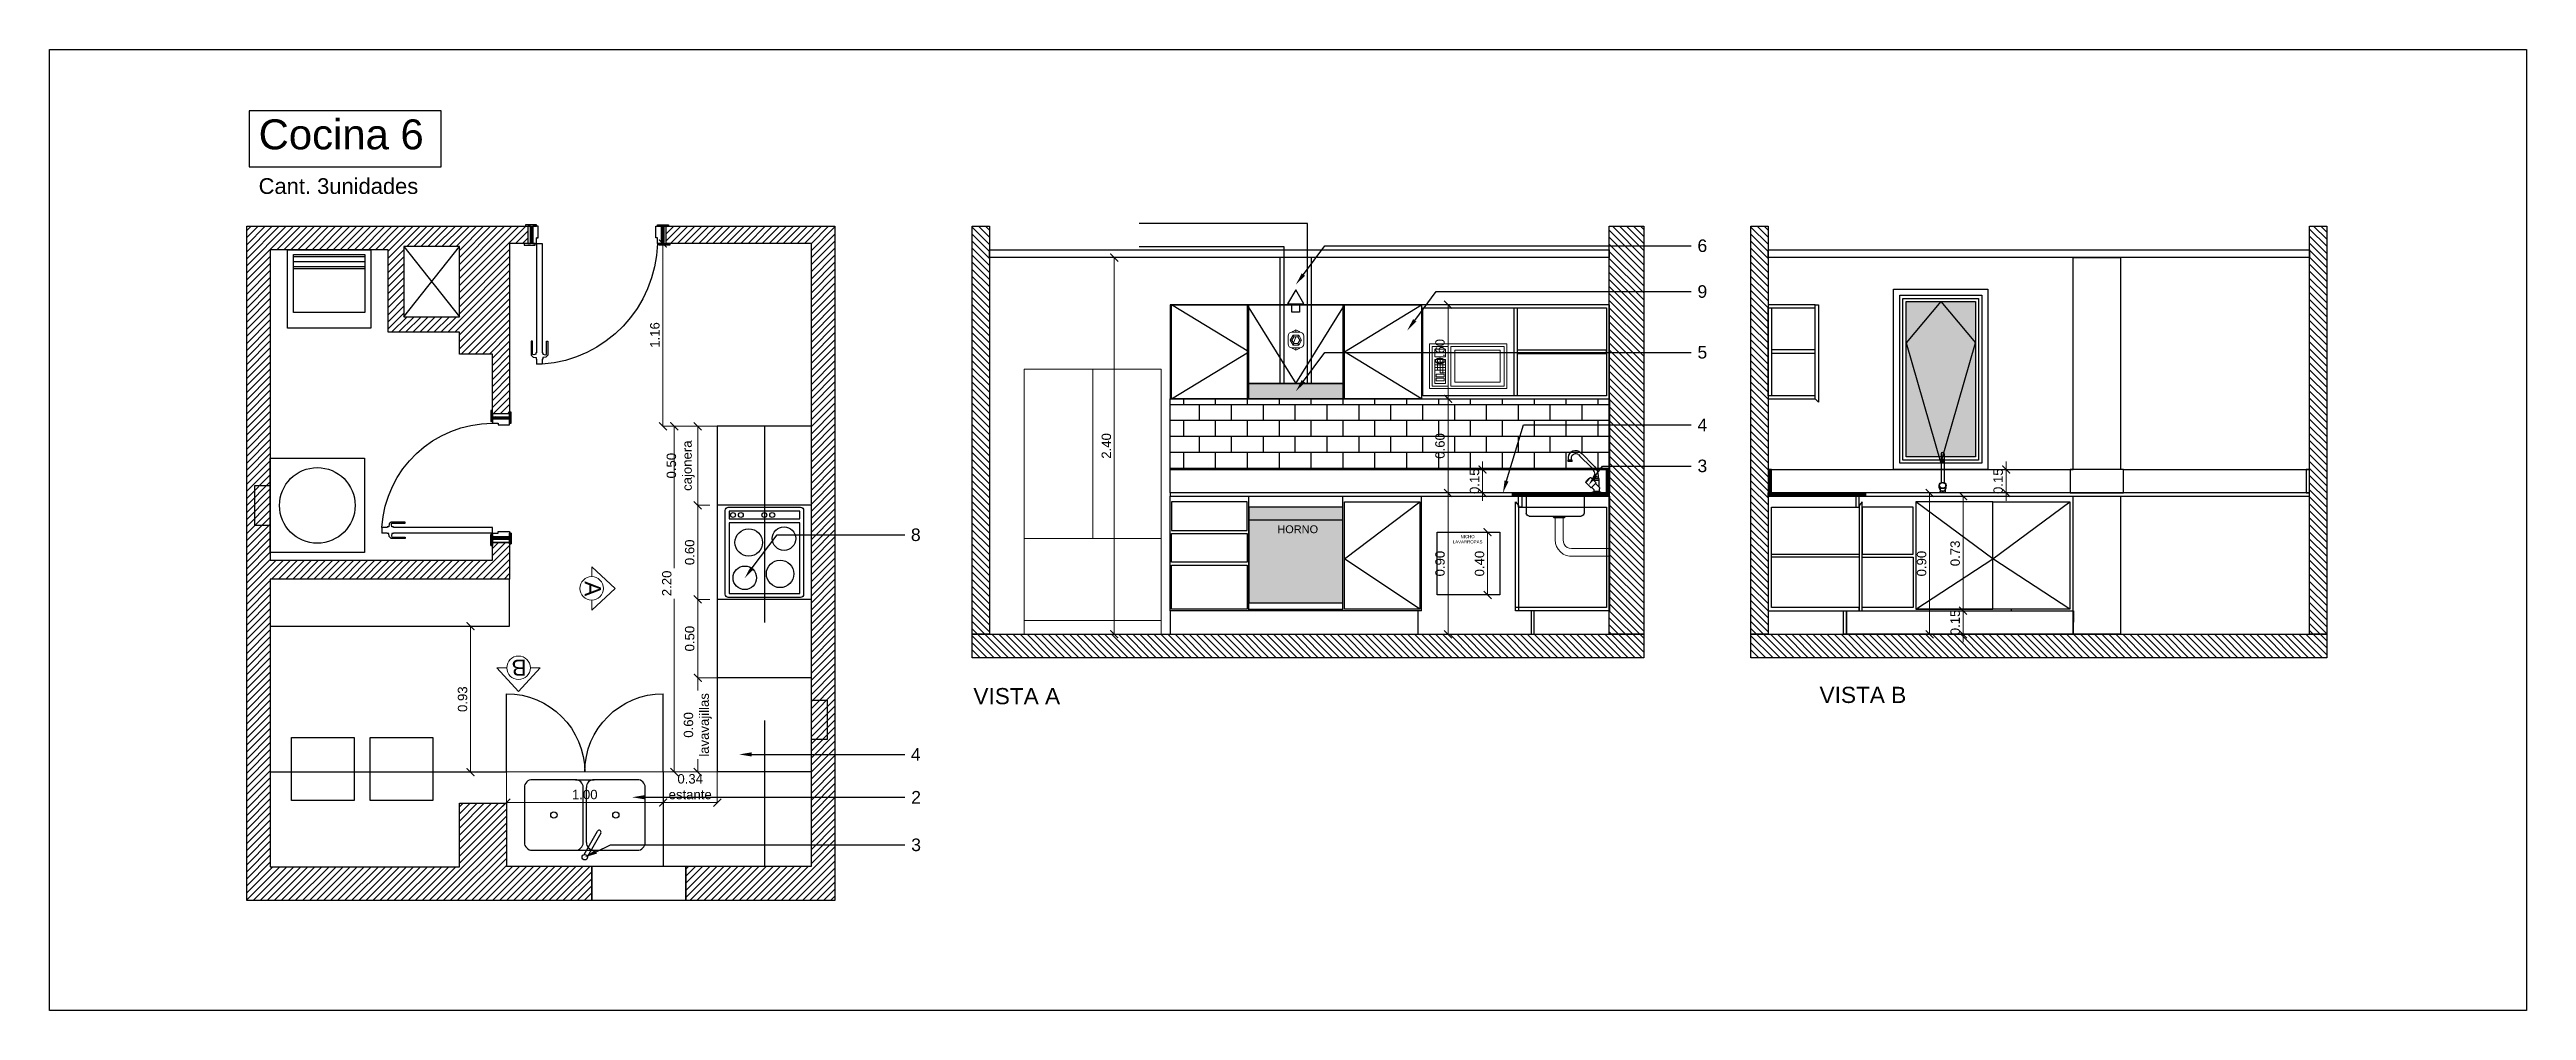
# Model space of a CAD drawing. Header units: metres. Extents: x 197.9 to 264.6, y -20.1 to 17.4.
# Drawn here: x 244.14 to 259.93, y -19.38 to -13.26 of the extents above; entities that cross this region are included whole.
import ezdxf
from ezdxf import colors
from ezdxf.entities.mleader import LeaderData, LeaderLine
from ezdxf.math import Vec2, Vec3

# ---------------------------------------------------------------- set-up
doc = ezdxf.new("R2010")
doc.units = ezdxf.units.M
doc.header["$LTSCALE"] = 10
doc.linetypes.add('e3II-arq-DET-11-planta-Nivel 2 a 6$0$HIDDEN2', pattern=[0.1875, 0.125, -0.0625])
doc.linetypes.add('HIDDEN2', pattern=[0.1875, 0.125, -0.0625])
for name, color, linetype in [('0.1', 1, 'Continuous'), ('0.2', 2, 'Continuous'), ('0.3', 3, 'Continuous'), ('A-ABERTURAS', 2, 'Continuous'), ('A-EQUIPAMIENTO FIJO', 1, 'Continuous'), ('A-MUROS', 6, 'Continuous'), ('A-REVOQUE', 1, 'Continuous'), ('A-TEXTOS', 2, 'Continuous'), ('A_Cotas', 1, 'Continuous'), ('A_Proyeccion', 1, 'Continuous'), ('aberturas', 2, 'Continuous'), ('eh hatch', 76, 'Continuous'), ('Expresión Vidrio', 252, 'Continuous'), ('RELLENO', 251, 'Continuous'), ('Sanitarios', 2, 'Continuous'), ('Textos', 2, 'Continuous')]:
    doc.layers.add(name, color=color, linetype=linetype)
for name, color, linetype, lineweight in [('A-COTAS', 1, 'Continuous', 5), ('A-RELLENOS', 251, 'Continuous', 5), ('FO-Hachuras dos pilares', 8, 'Continuous', 5), ('MUEBLES', 8, 'Continuous', 5)]:
    doc.layers.add(name, color=color, linetype=linetype, lineweight=lineweight)
doc.styles.add('ARIAL', font='arial.ttf')
doc.styles.get("Standard").update_dxf_attribs({"font": 'arial.ttf'})
doc.dimstyles.new('A2 1-1 m', dxfattribs={"dimtxt": 1, "dimasz": 1, "dimexe": 0, "dimexo": 0, "dimgap": 0.5, "dimtad": 1, "dimzin": 1, "dimdsep": 46, "dimtxsty": 'Standard', "dimblk": 'ARCHTICK', "dimcen": 1, "dimclrd": 256, "dimclre": 8, "dimclrt": 2, "dimazin": 2, "dimtfac": 1, "dimtix": 1, "dimtmove": 2, "dimatfit": 3, "dimfxl": 2.83, "dimtolj": 1, "dimtzin": 0, "dimlwd": -1, "dimlwe": 5, "dimarcsym": 0})

msp = doc.modelspace()

# ---------------------------------------------------------------- texts
at = {"layer": 'A-TEXTOS'}
for s, width, heights, insert, char_height, attachment_point in [('\\pxqr;HORNO', 0.3998, [0], (251.826, -16.288), 0.05, 1), ('\\pxqc;NICHO\\PLAVARROPAS', 0.64927, [0.145], (252.854, -16.35), 0.02, 1), ('\\pxqr;VISTA A', 0.77704, [0], (249.804, -17.325), 0.10318, 1), ('\\pxqr;VISTA B', 0.77704, [0], (255.975, -17.317), 0.10318, 3)]:
    msp.add_mtext_dynamic_manual_height_columns(s, width=width, gutter_width=1, heights=heights, dxfattribs=dict(at, insert=insert, char_height=char_height, attachment_point=attachment_point))
at = {"layer": 'Textos', "attachment_point": 1}
for s, width, insert, char_height in [('Cocina 6', 1.17045, (245.472, -13.701), 0.1909), ('Cant. 3unidades', 1.43221, (245.472, -14.076), 0.1)]:
    msp.add_mtext_dynamic_manual_height_columns(s, width=width, gutter_width=29.822, heights=[0], dxfattribs=dict(at, insert=insert, char_height=char_height))

# ---------------------------------------------------------------- blocks, each defined once
blk = doc.blocks.new('hoja 75')
for p, q in [((2946.88, 1180.964), (2947.577, 1180.964)), ((2946.88, 1180.964), (2946.88, 1180.928)), ((2946.88, 1180.928), (2947.577, 1180.928)), ((2947.502, 1180.998), (2947.591, 1180.998)), ((2947.502, 1180.99), (2947.502, 1180.998)), ((2947.588, 1180.99), (2947.502, 1180.99)), ((2947.588, 1180.902), (2947.502, 1180.902)), ((2947.502, 1180.902), (2947.502, 1180.893)), ((2947.577, 1180.964), (2947.577, 1180.968)), ((2947.577, 1180.968), (2947.586, 1180.968)), ((2947.577, 1180.928), (2947.577, 1180.924)), ((2947.577, 1180.924), (2947.586, 1180.924)), ((2947.586, 1180.968), (2947.589, 1180.982)), ((2947.586, 1180.924), (2947.589, 1180.909)), ((2947.589, 1180.982), (2947.588, 1180.99)), ((2947.589, 1180.909), (2947.588, 1180.902)), ((2947.591, 1180.998), (2947.604, 1180.986)), ((2947.591, 1180.893), (2947.604, 1180.905)), ((2947.604, 1180.986), (2947.607, 1180.967)), ((2947.604, 1180.905), (2947.607, 1180.925)), ((2947.607, 1180.967), (2947.617, 1180.967)), ((2947.607, 1180.925), (2947.617, 1180.925)), ((2947.617, 1180.967), (2947.617, 1180.964)), ((2947.617, 1180.964), (2947.65, 1180.964)), ((2947.617, 1180.928), (2947.65, 1180.928)), ((2947.617, 1180.925), (2947.617, 1180.928)), ((2947.65, 1180.928), (2947.65, 1180.964)), ((2947.502, 1180.893), (2947.591, 1180.893))]:
    blk.add_line(p, q)
blk = doc.blocks.new('A$C30CA3CF2')
at = {"transparency": 33554661}
h = blk.add_hatch(dxfattribs=at)
h.set_pattern_fill('ANSI31', color=1, scale=0.001, angle=180, style=0)
h.set_pattern_definition([(225, (3011.2897267, 1180.500286), (0.0022450640303, -0.0022450640303), [])])
h.paths.add_polyline_path([(1.609, 0.702), (1.624, 0.702), (1.624, 0.812), (1.609, 0.812)])
h.paths.add_polyline_path([(0.774, 0.702), (0.789, 0.702), (0.789, 0.812), (0.774, 0.812)])
for p, q in [((0.774, 0.812), (0.754, 0.812)), ((1.624, 0.812), (1.644, 0.812)), ((0.824, 0.776), (0.814, 0.776)), ((1.574, 0.702), (1.654, 0.702))]:
    blk.add_line(p, q, dxfattribs=at)
for points in [[(0.734, 0.822), (0.804, 0.822), (0.804, 0.812), (0.734, 0.812)], [(1.664, 0.822), (1.594, 0.822), (1.594, 0.812), (1.664, 0.812)], [(0.744, 0.702), (0.814, 0.702), (0.814, 0.692), (0.744, 0.692)], [(1.654, 0.702), (1.584, 0.702), (1.584, 0.692), (1.654, 0.692)]]:
    blk.add_lwpolyline(points, close=True, dxfattribs=at)
at = {"color": 0, "linetype": 'ByBlock', "transparency": 33554661}
for points in [[(0.759, 0.812), (0.774, 0.812), (0.774, 0.702), (0.759, 0.702)], [(0.789, 0.812), (0.814, 0.812), (0.814, 0.776), (0.824, 0.776), (0.824, 0.702), (0.789, 0.702)], [(1.609, 0.812), (1.584, 0.812), (1.584, 0.776), (1.574, 0.776), (1.574, 0.702), (1.609, 0.702)], [(1.624, 0.812), (1.639, 0.812), (1.639, 0.702), (1.624, 0.702)]]:
    blk.add_lwpolyline(points, close=True, dxfattribs=at)
at = {"color": 1, "transparency": 33554661}
blk.add_arc((0.792, 0.792), 0.792, 1.4466, 85.8096, dxfattribs=at)
at = {"transparency": 33554661, "rotation": 90}
blk.add_blockref('hoja 75', (1181.778, -2946.068), dxfattribs=at)
blk.add_blockref('hoja 75', (1181.778, -2946.068), dxfattribs=at)
blk = doc.blocks.new('A$C5e95c209')
at = {"transparency": 33554661}
h = blk.add_hatch(dxfattribs=at)
h.set_pattern_fill('ANSI31', color=1, scale=0.001, angle=270, style=0)
h.set_pattern_definition([(315, (-101.90656, 42.5485392), (0.00224506403, 0.00224506403), [])])
h.paths.add_polyline_path([(0.01, 0.035), (0.01, -0.075), (0.025, -0.075), (0.025, 0.035)])
h = blk.add_hatch(dxfattribs=at)
h.set_pattern_fill('ANSI31', color=1, scale=0.001, angle=270, style=0)
h.set_pattern_definition([(315, (2946.854893, 1180.7247833), (0.0022450640303, 0.0022450640303), [])])
h.paths.add_polyline_path([(0.775, -0.075), (0.775, 0.035), (0.79, 0.035), (0.79, -0.075)])
at = {"color": 2, "transparency": 33554661}
for p, q in [((0.68, 0.68), (0.691, 0.693)), ((0.68, 0.68), (0.691, 0.693)), ((0.68, 0.591), (0.68, 0.68)), ((0.68, 0.591), (0.68, 0.68)), ((0.696, 0.678), (0.688, 0.676)), ((0.696, 0.678), (0.688, 0.676)), ((0.688, 0.676), (0.688, 0.591)), ((0.688, 0.676), (0.688, 0.591)), ((0.691, 0.693), (0.711, 0.696)), ((0.691, 0.693), (0.711, 0.696)), ((0.71, 0.675), (0.696, 0.678)), ((0.71, 0.675), (0.696, 0.678)), ((0.71, 0.666), (0.71, 0.675)), ((0.71, 0.666), (0.71, 0.675)), ((0.714, 0.666), (0.71, 0.666)), ((0.714, 0.666), (0.71, 0.666)), ((0.711, 0.705), (0.714, 0.705)), ((0.711, 0.696), (0.711, 0.705)), ((0.711, 0.705), (0.714, 0.705)), ((0.711, 0.696), (0.711, 0.705)), ((0.714, 0.705), (0.714, 0.739)), ((0.714, 0.739), (0.75, 0.739)), ((0.714, 0.705), (0.714, 0.739)), ((0.714, 0.739), (0.75, 0.739)), ((0.714, 0.035), (0.714, 0.666)), ((0.714, 0.035), (0.714, 0.666)), ((0.75, 0.705), (0.75, 0.739)), ((0.75, 0.705), (0.75, 0.739)), ((0.753, 0.705), (0.75, 0.705)), ((0.753, 0.705), (0.75, 0.705)), ((0.75, 0.035), (0.75, 0.666)), ((0.75, 0.666), (0.754, 0.666)), ((0.75, 0.035), (0.75, 0.666)), ((0.75, 0.666), (0.754, 0.666)), ((0.753, 0.696), (0.753, 0.705)), ((0.753, 0.696), (0.753, 0.705)), ((0.773, 0.693), (0.753, 0.696)), ((0.773, 0.693), (0.753, 0.696)), ((0.754, 0.675), (0.768, 0.678)), ((0.754, 0.675), (0.768, 0.678)), ((0.754, 0.666), (0.754, 0.675)), ((0.754, 0.666), (0.754, 0.675)), ((0.768, 0.678), (0.776, 0.676)), ((0.768, 0.678), (0.776, 0.676)), ((0.784, 0.68), (0.773, 0.693)), ((0.784, 0.68), (0.773, 0.693)), ((0.776, 0.676), (0.776, 0.591)), ((0.776, 0.676), (0.776, 0.591)), ((0.784, 0.591), (0.784, 0.68)), ((0.784, 0.591), (0.784, 0.68)), ((0.688, 0.591), (0.68, 0.591)), ((0.688, 0.591), (0.68, 0.591)), ((0.776, 0.591), (0.784, 0.591)), ((0.776, 0.591), (0.784, 0.591)), ((0.01, 0.035), (-0.01, 0.035)), ((0.75, 0.035), (0.714, 0.035)), ((0.75, 0.035), (0.714, 0.035)), ((0.79, 0.035), (0.81, 0.035)), ((0.01, -0.075), (-0.01, -0.075)), ((0.79, -0.075), (0.81, -0.075))]:
    blk.add_line(p, q, dxfattribs=at)
for points in [[(-0.03, 0.045), (0.04, 0.045), (0.04, 0.035), (-0.03, 0.035)], [(0.83, 0.045), (0.76, 0.045), (0.76, 0.035), (0.83, 0.035)], [(-0.02, -0.075), (0.05, -0.075), (0.05, -0.085), (-0.02, -0.085)]]:
    blk.add_lwpolyline(points, close=True, dxfattribs=at)
at = {"color": 2, "linetype": 'ByBlock', "transparency": 33554661}
for points in [[(-0.01, 0.035), (0.01, 0.035), (0.01, -0.075), (-0.01, -0.075)], [(0.025, 0.035), (0.05, 0.035), (0.05, -0.001), (0.06, -0.001), (0.06, -0.075), (0.025, -0.075)], [(0.775, 0.035), (0.75, 0.035), (0.75, -0.001), (0.74, -0.001), (0.74, -0.075), (0.775, -0.075)], [(0.83, 0.045), (0.83, 0.035), (0.76, 0.035), (0.76, 0.045)], [(0.81, 0.035), (0.79, 0.035), (0.79, -0.075), (0.81, -0.075)], [(0.82, -0.075), (0.82, -0.085), (0.75, -0.085), (0.75, -0.075)]]:
    blk.add_lwpolyline(points, close=True, dxfattribs=at)
at = {"transparency": 33554661}
blk.add_lwpolyline([(0.82, -0.075), (0.75, -0.075), (0.75, -0.085), (0.82, -0.085)], close=True, dxfattribs=at)
at = {"color": 1, "transparency": 33554661}
blk.add_arc((0.759, 0.032), 0.709, 93.613, 179.7206, dxfattribs=at)
at = {"layer": 'A-MUROS', "color": 2}
blk.add_line((0.775, 0.02), (0.775, -0.06), dxfattribs=at)
at = {"layer": 'A-REVOQUE', "color": 2}
for p, q in [((0.775, 0.02), (0.775, 0.035)), ((0.775, -0.075), (0.775, -0.06))]:
    blk.add_line(p, q, dxfattribs=at)
blk = doc.blocks.new('Lpd')
at = {"linetype": 'Continuous'}
for p, q in [((-0.06, 0.2), (-0.335, 0.2)), ((-0.102, 0.09), (-0.017, 0.239)), ((0.003, 0.227), (-0.082, 0.078)), ((0.06, 0.2), (-0.06, 0.2)), ((0.335, 0.2), (0.06, 0.2)), ((-0.385, 0.15), (-0.385, -0.2)), ((-0.01, 0.15), (-0.01, -0.2)), ((0.01, 0.15), (0.01, -0.2)), ((0.385, -0.2), (0.385, 0.15)), ((-0.335, -0.25), (-0.06, -0.25)), ((0.06, -0.25), (-0.06, -0.25)), ((0.06, -0.25), (0.335, -0.25))]:
    blk.add_line(p, q, dxfattribs=at)
blk.add_circle((0, 0.244), 0.0173, dxfattribs=at)
for centre in [(-0.198, -0.025), (0.197, -0.025)]:
    blk.add_circle(centre, 0.02)
for centre, radius, start, end in [((-0.335, 0.15), 0.05, 90, 180), ((-0.06, 0.15), 0.05, 0, 90), ((0.06, 0.15), 0.05, 90, 180), ((0.335, 0.15), 0.05, 0, 90), ((-0.092, 0.084), 0.0116, 150, 330), ((-0.335, -0.2), 0.05, 180, 270), ((-0.06, -0.2), 0.05, 270, 0), ((0.06, -0.2), 0.05, 180, 270), ((0.335, -0.2), 0.05, 270, 0)]:
    blk.add_arc(centre, radius, start, end, dxfattribs=at)
blk = doc.blocks.new('Cocelpl')
at = {"layer": 'A-EQUIPAMIENTO FIJO'}
blk.add_lwpolyline([(-0.5, -0.2675), (-0.5, 0.2675, -0.4142136), (-0.48, 0.2875), (-0.02, 0.2875, -0.4142136), (0, 0.2675), (0, -0.2675, -0.4142136), (-0.02, -0.2875), (-0.48, -0.2875, -0.4142136)], format="xyb", close=True, dxfattribs=at)
for points in [[(-0.475, 0.2625), (-0.475, -0.1875), (-0.025, -0.1875), (-0.025, 0.2625)], [(-0.475, -0.2125), (-0.475, -0.2625), (-0.025, -0.2625), (-0.025, -0.2125)]]:
    blk.add_lwpolyline(points, close=True, dxfattribs=at)
for centre, radius in [((-0.35, 0.1375), 0.0875), ((-0.125, 0.1625), 0.075), ((-0.15, -0.0625), 0.0875), ((-0.375, -0.0875), 0.075), ((-0.3, -0.2375), 0.0156), ((-0.25, -0.2375), 0.0156), ((-0.1, -0.2375), 0.0156), ((-0.05, -0.2375), 0.0156)]:
    blk.add_circle(centre, radius, dxfattribs=at)
blk = doc.blocks.new('_ArchTick')
at = {"color": 0, "linetype": 'ByBlock', "const_width": 0.15}
blk.add_lwpolyline([(-0.5, -0.5), (0.5, 0.5)], dxfattribs=at)
blk = doc.blocks.new('*D120')
at = {"layer": 'A-COTAS', "color": 8, "lineweight": 5, "transparency": 16777216}
for p, q in [((248.396, -15.657), (248.121, -15.657)), ((248.396, -17.86), (248.121, -17.86))]:
    blk.add_line(p, q, dxfattribs=at)
at = {"layer": 'A-COTAS', "transparency": 16777216}
for p, q in [((248.121, -15.657), (248.121, -16.56)), ((248.121, -17.86), (248.121, -16.757))]:
    blk.add_line(p, q, dxfattribs=at)
at = {"layer": 'Defpoints', "color": 0, "transparency": 16777216}
for p in [(248.396, -15.657), (248.121, -17.86), (248.396, -17.86)]:
    blk.add_point(p, dxfattribs=at)
at = {"layer": 'A-COTAS', "transparency": 16777216, "xscale": 0.05, "yscale": 0.05, "zscale": 0.05}
for p, rotation in [((248.121, -15.657), 90), ((248.121, -17.86), 270)]:
    blk.add_blockref('_ArchTick', p, dxfattribs=dict(at, rotation=rotation))
at = {"layer": 'A-COTAS', "color": 2, "transparency": 16777216, "insert": (248.074, -16.658), "char_height": 0.06, "attachment_point": 5, "rotation": 90}
blk.add_mtext('\\A1;2.20', dxfattribs=at)
blk = doc.blocks.new('*D121')
at = {"layer": 'A-COTAS', "color": 8, "lineweight": 5, "transparency": 16777216}
for p, q in [((248.648, -17.26), (248.271, -17.26)), ((248.648, -17.86), (248.271, -17.86))]:
    blk.add_line(p, q, dxfattribs=at)
at = {"layer": 'A-COTAS', "transparency": 16777216}
for p, q in [((248.271, -17.26), (248.271, -17.341)), ((248.271, -17.86), (248.271, -17.778))]:
    blk.add_line(p, q, dxfattribs=at)
at = {"layer": 'Defpoints', "color": 0, "transparency": 16777216}
for p in [(248.271, -17.26), (248.648, -17.26), (248.648, -17.86)]:
    blk.add_point(p, dxfattribs=at)
at = {"layer": 'A-COTAS', "transparency": 16777216, "xscale": 0.05, "yscale": 0.05, "zscale": 0.05}
for p, rotation in [((248.271, -17.26), 90), ((248.271, -17.86), 270)]:
    blk.add_blockref('_ArchTick', p, dxfattribs=dict(at, rotation=rotation))
at = {"layer": 'A-COTAS', "color": 2, "transparency": 16777216, "insert": (248.271, -17.56), "char_height": 0.06, "attachment_point": 5, "rotation": 90}
blk.add_mtext('\\A1;0.60\\Plavavajillas', dxfattribs=at)
blk = doc.blocks.new('*D122')
at = {"layer": 'A-COTAS', "color": 8, "lineweight": 5, "transparency": 16777216}
for p, q in [((248.348, -16.16), (248.271, -16.16)), ((248.348, -16.76), (248.271, -16.76))]:
    blk.add_line(p, q, dxfattribs=at)
at = {"layer": 'A-COTAS', "transparency": 16777216}
blk.add_line((248.271, -16.16), (248.271, -16.76), dxfattribs=at)
at = {"layer": 'Defpoints', "color": 0, "transparency": 16777216}
for p in [(248.348, -16.16), (248.271, -16.76), (248.348, -16.76)]:
    blk.add_point(p, dxfattribs=at)
at = {"layer": 'A-COTAS', "transparency": 16777216, "xscale": 0.05, "yscale": 0.05, "zscale": 0.05}
for p, rotation in [((248.271, -16.16), 90), ((248.271, -16.76), 270)]:
    blk.add_blockref('_ArchTick', p, dxfattribs=dict(at, rotation=rotation))
at = {"layer": 'A-COTAS', "color": 2, "transparency": 16777216, "insert": (248.22, -16.46), "char_height": 0.06, "attachment_point": 5, "rotation": 90}
blk.add_mtext('\\A1;0.60', dxfattribs=at)
blk = doc.blocks.new('*D125')
at = {"layer": 'A-COTAS', "color": 8, "lineweight": 5, "transparency": 16777216}
for p, q in [((248.346, -15.657), (248.271, -15.657)), ((248.348, -16.16), (248.271, -16.16))]:
    blk.add_line(p, q, dxfattribs=at)
at = {"layer": 'A-COTAS', "transparency": 16777216}
blk.add_line((248.271, -16.16), (248.271, -15.657), dxfattribs=at)
at = {"layer": 'Defpoints', "color": 0, "transparency": 16777216}
for p in [(248.271, -15.657), (248.346, -15.657), (248.348, -16.16)]:
    blk.add_point(p, dxfattribs=at)
at = {"layer": 'A-COTAS', "transparency": 16777216, "xscale": 0.05, "yscale": 0.05, "zscale": 0.05}
for p, rotation in [((248.271, -15.657), 90), ((248.271, -16.16), 270)]:
    blk.add_blockref('_ArchTick', p, dxfattribs=dict(at, rotation=rotation))
at = {"layer": 'A-COTAS', "color": 2, "transparency": 16777216, "insert": (248.162, -15.908), "char_height": 0.06, "attachment_point": 5, "rotation": 90}
blk.add_mtext('\\A1;0.50\\Pcajonera', dxfattribs=at)
blk = doc.blocks.new('*D123')
at = {"layer": 'A-COTAS', "color": 8, "lineweight": 5, "transparency": 16777216}
for p, q in [((247.051, -17.861), (247.051, -18.055)), ((248.051, -17.861), (248.051, -18.055))]:
    blk.add_line(p, q, dxfattribs=at)
at = {"layer": 'A-COTAS', "transparency": 16777216}
blk.add_line((248.051, -18.055), (247.051, -18.055), dxfattribs=at)
at = {"layer": 'Defpoints', "color": 0, "transparency": 16777216}
for p in [(247.051, -17.861), (248.051, -17.861), (247.051, -18.055)]:
    blk.add_point(p, dxfattribs=at)
at = {"layer": 'A-COTAS', "transparency": 16777216, "xscale": 0.05, "yscale": 0.05, "zscale": 0.05, "rotation": 180}
blk.add_blockref('_ArchTick', (247.051, -18.055), dxfattribs=at)
at = {"layer": 'A-COTAS', "transparency": 16777216, "xscale": 0.05, "yscale": 0.05, "zscale": 0.05}
blk.add_blockref('_ArchTick', (248.051, -18.055), dxfattribs=at)
at = {"layer": 'A-COTAS', "color": 2, "transparency": 16777216, "insert": (247.551, -18.004), "char_height": 0.06, "attachment_point": 5}
blk.add_mtext('\\A1;1.00', dxfattribs=at)
blk = doc.blocks.new('*D124')
at = {"layer": 'A-COTAS', "color": 8, "lineweight": 5, "transparency": 16777216}
for p, q in [((248.348, -16.76), (248.271, -16.76)), ((248.346, -17.26), (248.271, -17.26))]:
    blk.add_line(p, q, dxfattribs=at)
at = {"layer": 'A-COTAS', "transparency": 16777216}
blk.add_line((248.271, -16.76), (248.271, -17.26), dxfattribs=at)
at = {"layer": 'Defpoints', "color": 0, "transparency": 16777216}
for p in [(248.348, -16.76), (248.271, -17.26), (248.346, -17.26)]:
    blk.add_point(p, dxfattribs=at)
at = {"layer": 'A-COTAS', "transparency": 16777216, "xscale": 0.05, "yscale": 0.05, "zscale": 0.05}
for p, rotation in [((248.271, -16.76), 90), ((248.271, -17.26), 270)]:
    blk.add_blockref('_ArchTick', p, dxfattribs=dict(at, rotation=rotation))
at = {"layer": 'A-COTAS', "color": 2, "transparency": 16777216, "insert": (248.22, -17.01), "char_height": 0.06, "attachment_point": 5, "rotation": 90}
blk.add_mtext('\\A1;0.50', dxfattribs=at)
blk = doc.blocks.new('*D126')
at = {"layer": 'A-COTAS', "color": 8, "lineweight": 5, "transparency": 16777216}
for p, q in [((248.996, -14.492), (248.049, -14.492)), ((248.996, -15.657), (248.049, -15.657))]:
    blk.add_line(p, q, dxfattribs=at)
at = {"layer": 'A-COTAS', "transparency": 16777216}
blk.add_line((248.049, -15.657), (248.049, -14.492), dxfattribs=at)
at = {"layer": 'Defpoints', "color": 0, "transparency": 16777216}
for p in [(248.049, -14.492), (248.996, -14.492), (248.996, -15.657)]:
    blk.add_point(p, dxfattribs=at)
at = {"layer": 'A-COTAS', "transparency": 16777216, "xscale": 0.05, "yscale": 0.05, "zscale": 0.05}
for p, rotation in [((248.049, -14.492), 90), ((248.049, -15.657), 270)]:
    blk.add_blockref('_ArchTick', p, dxfattribs=dict(at, rotation=rotation))
at = {"layer": 'A-COTAS', "color": 2, "transparency": 16777216, "insert": (247.998, -15.075), "char_height": 0.06, "attachment_point": 5, "rotation": 90}
blk.add_mtext('\\A1;1.16', dxfattribs=at)
blk = doc.blocks.new('A$C4390fad8')
at = {"linetype": 'HIDDEN2'}
for points in [[(0, 0.5), (0.5, 0.5)], [(0, -0.5), (0.5, -0.5)]]:
    blk.add_lwpolyline(points, dxfattribs=at)
for centre, start, end in [((0, 0.5), 270, 360), ((0, -0.5), 0, 90)]:
    blk.add_arc(centre, 0.5, start, end, dxfattribs=at)
blk = doc.blocks.new('*D127')
at = {"layer": 'A-COTAS', "color": 8, "lineweight": 5, "transparency": 16777216}
for p, q in [((248.051, -17.861), (248.051, -18.055)), ((248.396, -17.86), (248.396, -18.055))]:
    blk.add_line(p, q, dxfattribs=at)
at = {"layer": 'A-COTAS', "transparency": 16777216}
blk.add_line((248.396, -18.055), (248.051, -18.055), dxfattribs=at)
at = {"layer": 'Defpoints', "color": 0, "transparency": 16777216}
for p in [(248.051, -17.861), (248.396, -17.86), (248.051, -18.055)]:
    blk.add_point(p, dxfattribs=at)
at = {"layer": 'A-COTAS', "transparency": 16777216, "xscale": 0.05, "yscale": 0.05, "zscale": 0.05, "rotation": 180}
blk.add_blockref('_ArchTick', (248.051, -18.055), dxfattribs=at)
at = {"layer": 'A-COTAS', "transparency": 16777216, "xscale": 0.05, "yscale": 0.05, "zscale": 0.05}
blk.add_blockref('_ArchTick', (248.396, -18.055), dxfattribs=at)
at = {"layer": 'A-COTAS', "color": 2, "transparency": 16777216, "insert": (248.223, -17.954), "char_height": 0.06, "attachment_point": 5}
blk.add_mtext('\\A1;0.34\\Pestante', dxfattribs=at)
blk = doc.blocks.new('*D128')
at = {"layer": 'A-COTAS', "color": 8, "lineweight": 5, "transparency": 16777216}
for p, q in [((247.072, -16.931), (246.822, -16.931)), ((247.051, -17.861), (246.822, -17.861))]:
    blk.add_line(p, q, dxfattribs=at)
at = {"layer": 'A-COTAS', "transparency": 16777216}
blk.add_line((246.822, -17.861), (246.822, -16.931), dxfattribs=at)
at = {"layer": 'Defpoints', "color": 0, "transparency": 16777216}
for p in [(246.822, -16.931), (247.072, -16.931), (247.051, -17.861)]:
    blk.add_point(p, dxfattribs=at)
at = {"layer": 'A-COTAS', "transparency": 16777216, "xscale": 0.05, "yscale": 0.05, "zscale": 0.05}
for p, rotation in [((246.822, -16.931), 90), ((246.822, -17.861), 270)]:
    blk.add_blockref('_ArchTick', p, dxfattribs=dict(at, rotation=rotation))
at = {"layer": 'A-COTAS', "color": 2, "transparency": 16777216, "insert": (246.772, -17.396), "char_height": 0.06, "attachment_point": 5, "rotation": 90}
blk.add_mtext('\\A1;0.93', dxfattribs=at)
blk = doc.blocks.new('Microwave')
for p, q in [((18, 10), (22, 10)), ((19, 7), (19, 11)), ((20, 11), (20, 7)), ((21, 7), (21, 11)), ((22, 9), (18, 9)), ((18, 8), (22, 8)), ((22, 7), (18, 7)), ((20, 6), (18, 6)), ((19, 6), (19, 7)), ((20, 7), (20, 6))]:
    blk.add_line(p, q)
for points in [[(-5.22, 0), (-5.22, 17), (24, 17), (24, 0)], [(-4.22, 1), (-4.22, 16), (16, 16), (16, 1)], [(-2.72, 2.5), (-2.72, 14.5), (14.5, 14.5), (14.5, 2.5)], [(17, 1), (17, 16), (23, 16), (23, 1)], [(18, 12), (18, 15), (22, 15), (22, 12)], [(18, 2), (18, 11), (22, 11), (22, 2)], [(18.5, 4.5), (18.5, 5.5), (21.5, 5.5), (21.5, 4.5)], [(18.5, 3), (18.5, 4), (21.5, 4), (21.5, 3)]]:
    blk.add_lwpolyline(points, close=True)
blk = doc.blocks.new('MICRO FR')
at = {"layer": 'MUEBLES'}
blk.add_blockref('Microwave', (-23.75, -0.12), dxfattribs=at)
blk = doc.blocks.new('simb_chicote de cables')
at = {"layer": 'FO-Hachuras dos pilares'}
h = blk.add_hatch(dxfattribs=at)
h.set_pattern_fill('AR-CONC', color=253, scale=0.02)
h.paths.add_polyline_path([(204.222, 12.66), (204.21, 12.639), (204.222, 12.617), (204.247, 12.617), (204.26, 12.639), (204.247, 12.66)])
h = blk.add_hatch(dxfattribs=at)
h.set_pattern_fill('AR-CONC', color=253, scale=0.02)
h.paths.add_polyline_path([(204.26, 12.639), (204.247, 12.66), (204.222, 12.66), (204.21, 12.639), (204.222, 12.617), (204.247, 12.617)])
h = blk.add_hatch(dxfattribs=at)
h.set_pattern_fill('ANGLE', color=253)
h.set_pattern_definition([(0, (0, 0), (0, 6.985), [5.08, -1.905]), (90, (0, 0), (-6.985, 4e-16), [5.08, -1.905])])
h.paths.add_polyline_path([(204.247, 12.66), (204.222, 12.66), (204.21, 12.639), (204.222, 12.617), (204.247, 12.617), (204.26, 12.639)])
at = {"lineweight": 5}
for p, q in [((204.21, 12.639), (204.198, 12.639)), ((204.222, 12.66), (204.217, 12.67)), ((204.235, 12.689), (204.235, 12.704)), ((204.247, 12.66), (204.253, 12.67)), ((204.26, 12.639), (204.271, 12.639)), ((204.222, 12.617), (204.217, 12.607)), ((204.235, 12.589), (204.235, 12.574)), ((204.247, 12.617), (204.253, 12.607))]:
    blk.add_line(p, q, dxfattribs=at)
at = {"lineweight": 9}
for points in [[(204.185, 12.614), (204.185, 12.664)], [(204.21, 12.689), (204.26, 12.689)], [(204.285, 12.664), (204.285, 12.614)], [(204.26, 12.589), (204.21, 12.589)]]:
    blk.add_lwpolyline(points, dxfattribs=at)
at = {"lineweight": 5}
for points in [[(204.271, 12.639), (204.253, 12.67), (204.217, 12.67), (204.198, 12.639), (204.217, 12.607), (204.253, 12.607)], [(204.26, 12.639), (204.247, 12.66), (204.222, 12.66), (204.21, 12.639), (204.222, 12.617), (204.247, 12.617)]]:
    blk.add_lwpolyline(points, close=True, dxfattribs=at)
for points in [[(204.26, 12.689), (204.255, 12.694), (204.235, 12.704), (204.215, 12.694), (204.21, 12.689)], [(204.22, 12.689), (204.215, 12.694)], [(204.255, 12.694), (204.25, 12.689)], [(204.26, 12.589), (204.255, 12.584), (204.235, 12.574), (204.215, 12.584), (204.21, 12.589)], [(204.22, 12.589), (204.215, 12.584)], [(204.255, 12.584), (204.25, 12.589)]]:
    blk.add_lwpolyline(points, dxfattribs=at)
at = {"lineweight": 9}
for centre, start, end in [((204.21, 12.664), 90, 180), ((204.26, 12.664), 0, 90), ((204.21, 12.614), 180, 270), ((204.26, 12.614), 270, 0)]:
    blk.add_arc(centre, 0.025, start, end, dxfattribs=at)
blk = doc.blocks.new('simb_salida de extractor')
for points in [[(204.541, 12.728), (204.489, 12.638), (204.593, 12.638)], [(204.516, 12.638), (204.566, 12.638), (204.566, 12.586), (204.516, 12.586)]]:
    blk.add_lwpolyline(points, close=True)
blk = doc.blocks.new('*D221')
at = {"layer": 'A-COTAS', "color": 8, "lineweight": 5, "transparency": 16777216}
for p, q in [((252.373, -16.082), (253.054, -16.082)), ((252.373, -16.982), (253.054, -16.982))]:
    blk.add_line(p, q, dxfattribs=at)
at = {"layer": 'A-COTAS', "transparency": 16777216}
blk.add_line((253.054, -16.082), (253.054, -16.982), dxfattribs=at)
at = {"layer": 'Defpoints', "color": 0, "transparency": 16777216}
for p in [(252.373, -16.082), (252.373, -16.982), (253.054, -16.982)]:
    blk.add_point(p, dxfattribs=at)
at = {"layer": 'A-COTAS', "transparency": 16777216, "xscale": 0.05, "yscale": 0.05, "zscale": 0.05}
for p, rotation in [((253.054, -16.082), 90), ((253.054, -16.982), 270)]:
    blk.add_blockref('_ArchTick', p, dxfattribs=dict(at, rotation=rotation))
at = {"layer": 'A-COTAS', "color": 2, "transparency": 16777216, "insert": (253.003, -16.532), "char_height": 0.06, "attachment_point": 5, "rotation": 90}
blk.add_mtext('\\A1;0.90', dxfattribs=at)
blk = doc.blocks.new('*D219')
at = {"layer": 'A-COTAS', "color": 8, "lineweight": 5, "transparency": 16777216}
for p, q in [((252.984, -16.332), (253.306, -16.332)), ((252.984, -16.732), (253.306, -16.732))]:
    blk.add_line(p, q, dxfattribs=at)
at = {"layer": 'A-COTAS', "transparency": 16777216}
blk.add_line((253.306, -16.332), (253.306, -16.732), dxfattribs=at)
at = {"layer": 'Defpoints', "color": 0, "transparency": 16777216}
for p in [(252.984, -16.332), (252.984, -16.732), (253.306, -16.732)]:
    blk.add_point(p, dxfattribs=at)
at = {"layer": 'A-COTAS', "transparency": 16777216, "xscale": 0.05, "yscale": 0.05, "zscale": 0.05}
for p, rotation in [((253.306, -16.332), 90), ((253.306, -16.732), 270)]:
    blk.add_blockref('_ArchTick', p, dxfattribs=dict(at, rotation=rotation))
at = {"layer": 'A-COTAS', "color": 2, "transparency": 16777216, "insert": (253.255, -16.532), "char_height": 0.06, "attachment_point": 5, "rotation": 90}
blk.add_mtext('\\A1;0.40', dxfattribs=at)
blk = doc.blocks.new('grif')
at = {"color": 2, "linetype": 'ByBlock'}
for p, q in [((187.194, 3.07), (187.265, 3.141)), ((187.208, 3.056), (187.279, 3.127)), ((187.275, 3.151), (187.265, 3.141)), ((187.289, 3.137), (187.279, 3.127)), ((187.329, 3.092), (187.329, 3.102)), ((187.329, 3.102), (187.354, 3.102)), ((187.329, 3.092), (187.354, 3.092)), ((187.332, 3.102), (187.332, 3.123)), ((187.352, 3.102), (187.352, 3.123)), ((187.354, 3.092), (187.354, 3.102)), ((187.154, 2.902), (187.137, 2.894)), ((187.137, 2.892), (187.137, 2.894)), ((187.137, 2.894), (187.207, 2.894)), ((187.137, 2.892), (187.207, 2.892)), ((187.154, 2.902), (187.154, 2.919)), ((187.154, 2.902), (187.189, 2.902)), ((187.157, 2.982), (187.162, 2.992)), ((187.157, 2.929), (187.157, 2.982)), ((187.157, 2.982), (187.187, 2.982)), ((187.157, 2.972), (187.187, 2.972)), ((187.16, 2.933), (187.179, 2.952)), ((187.162, 2.992), (187.182, 2.992)), ((187.176, 2.956), (187.21, 2.99)), ((187.176, 2.956), (187.208, 2.924)), ((187.187, 2.982), (187.182, 2.992)), ((187.187, 2.967), (187.187, 2.982)), ((187.189, 2.902), (187.189, 2.912)), ((187.189, 2.902), (187.207, 2.894)), ((187.19, 2.914), (187.204, 2.927)), ((187.207, 2.892), (187.207, 2.894)), ((187.208, 2.924), (187.242, 2.958)), ((187.212, 2.99), (187.24, 2.962))]:
    blk.add_line(p, q, dxfattribs=at)
for centre, radius, start, end in [((187.307, 3.119), 0.045, 0, 134.6829), ((187.272, 2.992), 0.11, 135, 180), ((187.272, 2.992), 0.09, 135, 180), ((187.307, 3.119), 0.025, 360, 134.4291), ((187.174, 2.919), 0.02, 135, 180), ((187.191, 2.912), 0.002, 135, 180), ((187.211, 2.989), 0.002, 59.9782, 135), ((187.172, 2.92), 0.0813, 30.0218, 59.9782), ((187.24, 2.96), 0.002, 315, 30.0218)]:
    blk.add_arc(centre, radius, start, end, dxfattribs=at)
blk = doc.blocks.new('A$Cbfe97c84')
at = {"layer": 'A_Cotas'}
for p, q in [((0.142, -0.019), (0.142, -0.128)), ((0.492, -0.148), (0.162, -0.148)), ((0.268, -0.157), (0.259, -0.148)), ((0.336, -0.157), (0.268, -0.157)), ((0.345, -0.148), (0.336, -0.157)), ((0.512, -0.019), (0.512, -0.128))]:
    blk.add_line(p, q, dxfattribs=at)
for centre, start, end in [((0.162, -0.128), 180, 270), ((0.492, -0.128), 270, 0)]:
    blk.add_arc(centre, 0.02, start, end, dxfattribs=at)
at = {"layer": 'A_Proyeccion', "lineweight": 0}
for points in [[(-0.02, -0.403), (0.215, -0.403), (0.236, -0.403), (0.257, -0.398), (0.276, -0.389), (0.294, -0.376), (0.308, -0.359), (0.318, -0.341), (0.325, -0.321), (0.327, -0.299), (0.327, -0.157)], [(0.277, -0.157), (0.277, -0.299), (0.275, -0.314), (0.27, -0.327), (0.261, -0.338), (0.25, -0.347), (0.237, -0.352), (0.223, -0.354), (-0.02, -0.354)]]:
    blk.add_lwpolyline(points, dxfattribs=at)
blk.add_blockref('grif', (-187.11, -2.892))
blk = doc.blocks.new('*D222')
at = {"layer": 'A-COTAS', "color": 8, "lineweight": 5, "transparency": 16777216}
for p, q in [((252.74, -15.482), (253.054, -15.482)), ((252.74, -16.082), (253.054, -16.082))]:
    blk.add_line(p, q, dxfattribs=at)
at = {"layer": 'A-COTAS', "transparency": 16777216}
blk.add_line((253.054, -15.482), (253.054, -16.082), dxfattribs=at)
at = {"layer": 'Defpoints', "color": 0, "transparency": 16777216}
for p in [(252.74, -15.482), (252.74, -16.082), (253.054, -16.082)]:
    blk.add_point(p, dxfattribs=at)
at = {"layer": 'A-COTAS', "transparency": 16777216, "xscale": 0.05, "yscale": 0.05, "zscale": 0.05}
for p, rotation in [((253.054, -15.482), 90), ((253.054, -16.082), 270)]:
    blk.add_blockref('_ArchTick', p, dxfattribs=dict(at, rotation=rotation))
at = {"layer": 'A-COTAS', "color": 2, "transparency": 16777216, "insert": (253.003, -15.782), "char_height": 0.06, "attachment_point": 5, "rotation": 90}
blk.add_mtext('\\A1;0.60', dxfattribs=at)
blk = doc.blocks.new('*D223')
at = {"layer": 'A-COTAS', "transparency": 16777216}
for p, q in [((253.274, -15.932), (253.274, -15.882)), ((253.274, -16.082), (253.274, -15.932)), ((253.274, -16.082), (253.274, -16.132))]:
    blk.add_line(p, q, dxfattribs=at)
at = {"layer": 'A-COTAS', "color": 8, "lineweight": 5, "transparency": 16777216}
for p, q in [((253.296, -15.932), (253.274, -15.932)), ((253.296, -16.082), (253.274, -16.082))]:
    blk.add_line(p, q, dxfattribs=at)
at = {"layer": 'Defpoints', "color": 0, "transparency": 16777216}
for p in [(253.274, -15.932), (253.296, -15.932), (253.296, -16.082)]:
    blk.add_point(p, dxfattribs=at)
at = {"layer": 'A-COTAS', "transparency": 16777216, "xscale": 0.05, "yscale": 0.05, "zscale": 0.05}
for p, rotation in [((253.274, -15.932), 270), ((253.274, -16.082), 90)]:
    blk.add_blockref('_ArchTick', p, dxfattribs=dict(at, rotation=rotation))
at = {"layer": 'A-COTAS', "color": 2, "transparency": 16777216, "insert": (253.223, -16.007), "char_height": 0.06, "attachment_point": 5, "rotation": 90}
blk.add_mtext('\\A1;0.15', dxfattribs=at)
blk = doc.blocks.new('*D224')
at = {"layer": 'A-COTAS', "color": 8, "lineweight": 5, "transparency": 16777216}
for p, q in [((254.084, -14.882), (253.054, -14.882)), ((254.084, -15.482), (253.054, -15.482))]:
    blk.add_line(p, q, dxfattribs=at)
at = {"layer": 'A-COTAS', "transparency": 16777216}
blk.add_line((253.054, -15.482), (253.054, -14.882), dxfattribs=at)
at = {"layer": 'Defpoints', "color": 0, "transparency": 16777216}
for p in [(253.054, -14.882), (254.084, -14.882), (254.084, -15.482)]:
    blk.add_point(p, dxfattribs=at)
at = {"layer": 'A-COTAS', "transparency": 16777216, "xscale": 0.05, "yscale": 0.05, "zscale": 0.05}
for p, rotation in [((253.054, -14.882), 90), ((253.054, -15.482), 270)]:
    blk.add_blockref('_ArchTick', p, dxfattribs=dict(at, rotation=rotation))
at = {"layer": 'A-COTAS', "color": 2, "transparency": 16777216, "insert": (253.003, -15.182), "char_height": 0.06, "attachment_point": 5, "rotation": 90}
blk.add_mtext('\\A1;0.60', dxfattribs=at)
blk = doc.blocks.new('*D225')
at = {"layer": 'A-COTAS', "color": 8, "lineweight": 5, "transparency": 16777216}
for p, q in [((251.109, -14.582), (250.926, -14.582)), ((251.109, -16.982), (250.926, -16.982))]:
    blk.add_line(p, q, dxfattribs=at)
at = {"layer": 'A-COTAS', "transparency": 16777216}
blk.add_line((250.926, -14.582), (250.926, -16.982), dxfattribs=at)
at = {"layer": 'Defpoints', "color": 0, "transparency": 16777216}
for p in [(251.109, -14.582), (250.926, -16.982), (251.109, -16.982)]:
    blk.add_point(p, dxfattribs=at)
at = {"layer": 'A-COTAS', "transparency": 16777216, "xscale": 0.05, "yscale": 0.05, "zscale": 0.05}
for p, rotation in [((250.926, -14.582), 90), ((250.926, -16.982), 270)]:
    blk.add_blockref('_ArchTick', p, dxfattribs=dict(at, rotation=rotation))
at = {"layer": 'A-COTAS', "color": 2, "transparency": 16777216, "insert": (250.876, -15.782), "char_height": 0.06, "attachment_point": 5, "rotation": 90}
blk.add_mtext('\\A1;2.40', dxfattribs=at)
blk = doc.blocks.new('A')
at = {"lineweight": 9}
blk.add_lwpolyline([(216.813, 16.108), (216.876, 16.108), (216.738, 16.258), (216.6, 16.108), (216.663, 16.108)], dxfattribs=at)
blk.add_circle((216.738, 16.108), 0.075, dxfattribs=at)
at = {"layer": 'A-TEXTOS', "insert": (216.656, 16.167), "char_height": 0.1032, "attachment_point": 1}
blk.add_mtext_dynamic_manual_height_columns('\\pxqr;A', width=0.13217, gutter_width=1, heights=[0], dxfattribs=at)
blk = doc.blocks.new('B')
at = {"lineweight": 9}
blk.add_lwpolyline([(217.189, 16.108), (217.252, 16.108), (217.114, 16.258), (216.976, 16.108), (217.039, 16.108)], dxfattribs=at)
blk.add_circle((217.114, 16.108), 0.075, dxfattribs=at)
at = {"layer": 'A-TEXTOS', "insert": (217.027, 16.159), "char_height": 0.1032, "attachment_point": 1}
blk.add_mtext_dynamic_manual_height_columns('\\pxqr;B', width=0.13217, gutter_width=1, heights=[0], dxfattribs=at)
blk = doc.blocks.new('A$C55FF7AE8')
at = {"layer": 'Sanitarios'}
for p, q in [((0.039, 0.249), (0.039, 0.205)), ((0.039, 0.205), (0.039, 0.2)), ((0.039, 0.2), (0.039, 0.066)), ((0.059, 0.249), (0.059, 0.205)), ((0.059, 0.205), (0.059, 0.2)), ((0.059, 0.2), (0.059, 0.066)), ((0.027, 0.033), (0.027, 0.048)), ((0.027, 0.006), (0.07, 0.006)), ((0.027, 0.006), (0.027, 0)), ((0.034, 0.034), (0.034, 0.019)), ((0.034, 0.019), (0.034, 0.006)), ((0.064, 0.034), (0.064, 0.02)), ((0.064, 0.02), (0.064, 0.006)), ((0.07, 0.033), (0.07, 0.048)), ((0.07, 0.006), (0.07, 0))]:
    blk.add_line(p, q, dxfattribs=at)
for centre, radius, start, end in [((0.049, 0.249), 0.01, 0, 180), ((0.049, 0.196), 0.0176, 55.2701, 124.7299), ((0.049, 0.035), 0.0217, 172.9689, 7.0311)]:
    blk.add_arc(centre, radius, start, end, dxfattribs=at)
for centre, major_axis, ratio in [((0.049, 0.2), (-0.01, 0), 0.481951), ((0.049, 0.048), (-0.0215, 0), 0.924134)]:
    blk.add_ellipse(centre, major_axis=major_axis, ratio=ratio, dxfattribs=at)
for points, knots in [([(0.04, 0.2), (0.04, 0.2), (0.04, 0.2), (0.04, 0.199), (0.04, 0.199), (0.041, 0.199), (0.041, 0.198), (0.042, 0.198), (0.042, 0.197), (0.044, 0.197), (0.045, 0.197), (0.048, 0.196), (0.049, 0.196), (0.051, 0.196), (0.052, 0.197), (0.054, 0.197), (0.055, 0.197), (0.056, 0.198), (0.057, 0.198), (0.057, 0.199), (0.058, 0.199), (0.058, 0.2), (0.058, 0.2), (0.058, 0.2), (0.058, 0.201), (0.058, 0.201), (0.057, 0.201), (0.057, 0.202), (0.057, 0.202), (0.056, 0.202), (0.055, 0.203), (0.054, 0.203), (0.053, 0.204), (0.05, 0.204), (0.049, 0.204), (0.047, 0.204), (0.045, 0.204), (0.043, 0.203), (0.042, 0.203), (0.041, 0.202), (0.041, 0.202), (0.04, 0.201), (0.04, 0.201), (0.04, 0.2), (0.04, 0.2), (0.04, 0.2)], [0, 0, 0, 0, 0.194579, 0.194579, 0.389157, 0.389157, 0.583736, 0.583736, 0.952401, 0.952401, 1.321066, 1.321066, 1.689731, 1.689731, 2.058396, 2.058396, 2.427061, 2.427061, 2.697617, 2.697617, 2.921685, 2.921685, 3.145753, 3.145753, 3.369821, 3.369821, 3.593889, 3.593889, 3.817957, 3.817957, 4.042024, 4.042024, 4.430154, 4.430154, 4.818284, 4.818284, 5.206413, 5.206413, 5.594543, 5.594543, 5.857463, 5.857463, 6.120384, 6.120384, 6.283185, 6.283185, 6.283185, 6.283185]), ([(0.027, 0.048), (0.027, 0.047), (0.028, 0.045), (0.028, 0.042), (0.029, 0.039), (0.032, 0.036), (0.033, 0.034), (0.036, 0.032), (0.038, 0.031), (0.042, 0.029), (0.044, 0.028), (0.049, 0.028), (0.051, 0.028), (0.055, 0.029), (0.058, 0.03), (0.062, 0.032), (0.063, 0.033), (0.066, 0.036), (0.068, 0.038), (0.069, 0.042), (0.07, 0.044), (0.07, 0.048), (0.07, 0.05), (0.07, 0.054), (0.069, 0.056), (0.067, 0.059), (0.065, 0.061), (0.062, 0.064), (0.06, 0.065), (0.056, 0.067), (0.054, 0.067), (0.05, 0.068), (0.047, 0.068), (0.043, 0.067), (0.041, 0.066), (0.037, 0.065), (0.035, 0.063), (0.032, 0.06), (0.031, 0.059), (0.029, 0.055), (0.028, 0.053), (0.027, 0.05), (0.027, 0.049), (0.027, 0.048)], [0, 0, 0, 0, 0.188779, 0.188779, 0.566336, 0.566336, 0.852535, 0.852535, 1.138733, 1.138733, 1.456724, 1.456724, 1.77451, 1.77451, 2.090719, 2.090719, 2.404553, 2.404553, 2.717255, 2.717255, 3.028907, 3.028907, 3.33799, 3.33799, 3.648756, 3.648756, 3.95817, 3.95817, 4.267584, 4.267584, 4.576999, 4.576999, 4.886413, 4.886413, 5.195827, 5.195827, 5.505241, 5.505241, 5.814655, 5.814655, 6.12407, 6.12407, 6.283185, 6.283185, 6.283185, 6.283185]), ([(0.028, 0.048), (0.028, 0.047), (0.029, 0.046), (0.029, 0.042), (0.03, 0.041), (0.032, 0.037), (0.033, 0.035), (0.036, 0.033), (0.038, 0.032), (0.042, 0.03), (0.044, 0.029), (0.049, 0.029), (0.051, 0.029), (0.055, 0.03), (0.057, 0.031), (0.061, 0.032), (0.063, 0.034), (0.065, 0.037), (0.067, 0.038), (0.068, 0.042), (0.069, 0.044), (0.069, 0.048), (0.069, 0.05), (0.069, 0.054), (0.068, 0.056), (0.066, 0.059), (0.064, 0.061), (0.061, 0.063), (0.059, 0.064), (0.055, 0.066), (0.053, 0.066), (0.049, 0.067), (0.047, 0.067), (0.042, 0.066), (0.04, 0.065), (0.037, 0.063), (0.035, 0.062), (0.032, 0.059), (0.031, 0.057), (0.029, 0.054), (0.029, 0.052), (0.028, 0.049), (0.028, 0.048), (0.028, 0.048)], [0, 0, 0, 0, 0.190452, 0.190452, 0.506203, 0.506203, 0.821955, 0.821955, 1.137706, 1.137706, 1.453457, 1.453457, 1.769208, 1.769208, 2.084959, 2.084959, 2.40071, 2.40071, 2.716461, 2.716461, 3.032213, 3.032213, 3.347964, 3.347964, 3.663715, 3.663715, 3.979466, 3.979466, 4.295217, 4.295217, 4.610968, 4.610968, 4.926719, 4.926719, 5.242471, 5.242471, 5.558222, 5.558222, 5.873973, 5.873973, 6.189724, 6.189724, 6.283185, 6.283185, 6.283185, 6.283185]), ([(0.029, 0.048), (0.029, 0.047), (0.029, 0.046), (0.03, 0.042), (0.031, 0.04), (0.034, 0.037), (0.035, 0.035), (0.038, 0.033), (0.039, 0.032), (0.043, 0.031), (0.045, 0.03), (0.049, 0.03), (0.051, 0.03), (0.055, 0.031), (0.057, 0.031), (0.06, 0.033), (0.062, 0.034), (0.065, 0.037), (0.066, 0.039), (0.068, 0.042), (0.068, 0.044), (0.068, 0.048), (0.068, 0.05), (0.067, 0.054), (0.066, 0.056), (0.064, 0.059), (0.063, 0.061), (0.059, 0.063), (0.057, 0.064), (0.053, 0.065), (0.051, 0.066), (0.047, 0.066), (0.045, 0.065), (0.041, 0.064), (0.039, 0.064), (0.036, 0.062), (0.035, 0.061), (0.033, 0.058), (0.032, 0.057), (0.03, 0.053), (0.03, 0.051), (0.029, 0.049), (0.029, 0.048), (0.029, 0.048)], [0, 0, 0, 0, 0.19214, 0.19214, 0.582094, 0.582094, 0.873801, 0.873801, 1.165508, 1.165508, 1.457215, 1.457215, 1.76922, 1.76922, 2.081891, 2.081891, 2.397643, 2.397643, 2.72172, 2.72172, 3.05261, 3.05261, 3.3835, 3.3835, 3.714391, 3.714391, 4.045281, 4.045281, 4.376171, 4.376171, 4.707061, 4.707061, 5.037952, 5.037952, 5.308921, 5.308921, 5.57989, 5.57989, 5.850859, 5.850859, 6.207493, 6.207493, 6.283185, 6.283185, 6.283185, 6.283185])]:
    blk.add_open_spline(points, degree=3, knots=knots, dxfattribs=at)
blk = doc.blocks.new('*D238')
at = {"layer": 'A-COTAS', "transparency": 16777216}
for p, q in [((256.612, -15.932), (256.612, -15.882)), ((256.612, -15.932), (256.612, -16.082)), ((256.612, -16.082), (256.612, -16.132))]:
    blk.add_line(p, q, dxfattribs=at)
at = {"layer": 'A-COTAS', "color": 8, "lineweight": 5, "transparency": 16777216}
for p, q in [((256.668, -15.932), (256.612, -15.932)), ((256.668, -16.082), (256.612, -16.082))]:
    blk.add_line(p, q, dxfattribs=at)
at = {"layer": 'Defpoints', "color": 0, "transparency": 16777216}
for p in [(256.668, -15.932), (256.612, -16.082), (256.668, -16.082)]:
    blk.add_point(p, dxfattribs=at)
at = {"layer": 'A-COTAS', "transparency": 16777216, "xscale": 0.05, "yscale": 0.05, "zscale": 0.05}
for p, rotation in [((256.612, -15.932), 270), ((256.612, -16.082), 90)]:
    blk.add_blockref('_ArchTick', p, dxfattribs=dict(at, rotation=rotation))
at = {"layer": 'A-COTAS', "color": 2, "transparency": 16777216, "insert": (256.561, -16.007), "char_height": 0.06, "attachment_point": 5, "rotation": 90}
blk.add_mtext('\\A1;0.15', dxfattribs=at)
blk = doc.blocks.new('*D239')
at = {"layer": 'A-COTAS', "transparency": 16777216}
blk.add_line((256.124, -16.082), (256.124, -16.982), dxfattribs=at)
at = {"layer": 'A-COTAS', "color": 8, "lineweight": 5, "transparency": 16777216}
blk.add_line((256.124, -16.982), (256.124, -16.982), dxfattribs=at)
at = {"layer": 'Defpoints', "color": 0, "transparency": 16777216}
for p in [(256.124, -16.082), (256.124, -16.982), (256.124, -16.982)]:
    blk.add_point(p, dxfattribs=at)
at = {"layer": 'A-COTAS', "transparency": 16777216, "xscale": 0.05, "yscale": 0.05, "zscale": 0.05}
for p, rotation in [((256.124, -16.082), 90), ((256.124, -16.982), 270)]:
    blk.add_blockref('_ArchTick', p, dxfattribs=dict(at, rotation=rotation))
at = {"layer": 'A-COTAS', "color": 2, "transparency": 16777216, "insert": (256.073, -16.532), "char_height": 0.06, "attachment_point": 5, "rotation": 90}
blk.add_mtext('\\A1;0.90', dxfattribs=at)
blk = doc.blocks.new('*D240')
at = {"layer": 'A-COTAS', "transparency": 16777216}
for p, q in [((256.337, -16.832), (256.337, -16.782)), ((256.337, -16.832), (256.337, -16.982)), ((256.337, -16.982), (256.337, -17.032))]:
    blk.add_line(p, q, dxfattribs=at)
at = {"layer": 'A-COTAS', "color": 8, "lineweight": 5, "transparency": 16777216}
for p, q in [((256.978, -16.832), (256.337, -16.832)), ((256.977, -16.982), (256.337, -16.982))]:
    blk.add_line(p, q, dxfattribs=at)
at = {"layer": 'Defpoints', "color": 0, "transparency": 16777216}
for p in [(256.978, -16.832), (256.337, -16.982), (256.977, -16.982)]:
    blk.add_point(p, dxfattribs=at)
at = {"layer": 'A-COTAS', "transparency": 16777216, "xscale": 0.05, "yscale": 0.05, "zscale": 0.05}
for p, rotation in [((256.337, -16.832), 270), ((256.337, -16.982), 90)]:
    blk.add_blockref('_ArchTick', p, dxfattribs=dict(at, rotation=rotation))
at = {"layer": 'A-COTAS', "color": 2, "transparency": 16777216, "insert": (256.287, -16.907), "char_height": 0.06, "attachment_point": 5, "rotation": 90}
blk.add_mtext('\\A1;0.15', dxfattribs=at)
blk = doc.blocks.new('*D241')
at = {"layer": 'A-COTAS', "color": 8, "lineweight": 5, "transparency": 16777216}
for p, q in [((256.263, -16.102), (256.337, -16.102)), ((256.263, -16.832), (256.337, -16.832))]:
    blk.add_line(p, q, dxfattribs=at)
at = {"layer": 'A-COTAS', "transparency": 16777216}
blk.add_line((256.337, -16.832), (256.337, -16.102), dxfattribs=at)
at = {"layer": 'Defpoints', "color": 0, "transparency": 16777216}
for p in [(256.263, -16.102), (256.337, -16.102), (256.263, -16.832)]:
    blk.add_point(p, dxfattribs=at)
at = {"layer": 'A-COTAS', "transparency": 16777216, "xscale": 0.05, "yscale": 0.05, "zscale": 0.05}
for p, rotation in [((256.337, -16.102), 90), ((256.337, -16.832), 270)]:
    blk.add_blockref('_ArchTick', p, dxfattribs=dict(at, rotation=rotation))
at = {"layer": 'A-COTAS', "color": 2, "transparency": 16777216, "insert": (256.287, -16.467), "char_height": 0.06, "attachment_point": 5, "rotation": 90}
blk.add_mtext('\\A1;0.73', dxfattribs=at)
blk = doc.blocks.new('A$Ca62be102')
at = {"layer": 'Expresión Vidrio', "transparency": 33554567}
h = blk.add_hatch(color=252, dxfattribs=at)
h.dxf.hatch_style = 1
h.paths.add_polyline_path([(-0.221, 0.08), (-0.221, 1.07), (0.221, 1.07), (0.221, 0.08)])
at = {"layer": 'A-ABERTURAS'}
blk.add_lwpolyline([(-0.301, 0), (-0.301, 1.15), (0.301, 1.15), (0.301, 0), (-0.301, 0)], dxfattribs=at)
for points in [[(-0.261, 0.04), (-0.261, 1.11), (0.261, 1.11), (0.261, 0.04)], [(-0.241, 0.06), (-0.241, 1.09), (0.241, 1.09), (0.241, 0.06)]]:
    blk.add_lwpolyline(points, close=True, dxfattribs=at)
at = {"layer": 'Expresión Vidrio', "color": 1, "transparency": 33554687}
blk.add_lwpolyline([(-0.221, 0.08), (-0.221, 1.07), (0.221, 1.07), (0.221, 0.08)], close=True, dxfattribs=at)
for points in [[(0, 1.07), (-0.221, 0.806)], [(0, 1.07), (0.221, 0.806)], [(-0.221, 0.806), (0, 0.04), (0.221, 0.806)]]:
    blk.add_lwpolyline(points, dxfattribs=at)

# ---------------------------------------------------------------- dimensions: what is measured, and where the dimension line sits
at = {"layer": 'A-COTAS'}
for base, p1, p2, override, picture, middle in [((248.0488, -14.4924), (248.9956, -15.657), (248.9956, -14.4924), {"dimtxt": 0.06, "dimasz": 0.05, "dimgap": 0.02}, '*D126', (247.9982, -15.0747)), ((250.926, -16.982), (251.109, -14.582), (251.109, -16.982), {"dimscale": 1, "dimtxt": 0.06, "dimasz": 0.05, "dimgap": 0.02, "dimtix": 1, "dimtofl": 1, "dimtmove": 2, "dimatfit": 3}, '*D225', (250.876, -15.782)), ((253.054, -14.882), (254.084, -15.482), (254.084, -14.882), {"dimscale": 1, "dimtxt": 0.06, "dimasz": 0.05, "dimgap": 0.02, "dimtix": 1, "dimtofl": 1, "dimtmove": 2, "dimatfit": 3}, '*D224', (253.003, -15.182)), ((253.054, -16.082), (252.74, -15.482), (252.74, -16.082), {"dimscale": 1, "dimtxt": 0.06, "dimasz": 0.05, "dimgap": 0.02, "dimtix": 1, "dimtofl": 1, "dimtmove": 2, "dimatfit": 3}, '*D222', (253.003, -15.782)), ((253.274, -15.932), (253.296, -16.082), (253.296, -15.932), {"dimscale": 1, "dimtxt": 0.06, "dimasz": 0.05, "dimgap": 0.02, "dimtix": 1, "dimtofl": 1, "dimtmove": 2, "dimatfit": 3}, '*D223', (253.223, -16.007)), ((256.612, -16.082), (256.668, -15.932), (256.668, -16.082), {"dimscale": 1, "dimtxt": 0.06, "dimasz": 0.05, "dimgap": 0.02, "dimtix": 1, "dimtofl": 1, "dimtmove": 2, "dimatfit": 3}, '*D238', (256.561, -16.007)), ((253.054, -16.982), (252.373, -16.082), (252.373, -16.982), {"dimtxt": 0.06, "dimasz": 0.05, "dimgap": 0.02}, '*D221', (253.003, -16.532)), ((256.124, -16.982), (256.124, -16.082), (256.124, -16.982), {"dimscale": 1, "dimtxt": 0.06, "dimasz": 0.05, "dimgap": 0.02, "dimtix": 1, "dimtofl": 1, "dimtmove": 2, "dimatfit": 3}, '*D239', (256.073, -16.532)), ((256.337, -16.102), (256.263, -16.832), (256.263, -16.102), {"dimscale": 1, "dimtxt": 0.06, "dimasz": 0.05, "dimgap": 0.02, "dimtix": 1, "dimtofl": 1, "dimtmove": 2, "dimatfit": 3}, '*D241', (256.287, -16.467)), ((248.271, -16.76), (248.348, -16.16), (248.348, -16.76), {"dimtxt": 0.06, "dimasz": 0.05, "dimgap": 0.02}, '*D122', (248.22, -16.46)), ((253.306, -16.732), (252.984, -16.332), (252.984, -16.732), {"dimscale": 1, "dimtxt": 0.06, "dimasz": 0.05, "dimgap": 0.02, "dimtix": 1, "dimtofl": 1, "dimtmove": 2, "dimatfit": 3}, '*D219', (253.255, -16.532)), ((248.271, -17.26), (248.348, -16.76), (248.346, -17.26), {"dimtxt": 0.06, "dimasz": 0.05, "dimgap": 0.02}, '*D124', (248.22, -17.01)), ((256.337, -16.982), (256.978, -16.832), (256.977, -16.982), {"dimscale": 1, "dimtxt": 0.06, "dimasz": 0.05, "dimgap": 0.02, "dimtix": 1, "dimtofl": 1, "dimtmove": 2, "dimatfit": 3}, '*D240', (256.287, -16.907)), ((246.822, -16.931), (247.051, -17.861), (247.072, -16.931), {"dimscale": 1, "dimtxt": 0.06, "dimasz": 0.05, "dimgap": 0.02, "dimtix": 1, "dimtofl": 1, "dimtmove": 2, "dimatfit": 3}, '*D128', (246.772, -17.396))]:
    dim = msp.add_linear_dim(base=base, p1=p1, p2=p2, angle=90, dimstyle='A2 1-1 m', override=override, dxfattribs=at)
    dim.commit()
    dim.dimension.update_dxf_attribs({"geometry": picture, "text_midpoint": middle})
dim = msp.add_linear_dim(base=(248.121, -17.86), p1=(248.396, -15.657), p2=(248.396, -17.86), angle=90, dimstyle='A2 1-1 m', override={"dimtxt": 0.06, "dimasz": 0.05, "dimgap": 0.02}, dxfattribs=at)
dim.commit()
dim.dimension.update_dxf_attribs({"geometry": '*D120', "text_midpoint": (248.074, -16.658), "dimtype": 160})
dim = msp.add_linear_dim(base=(248.271, -15.657), p1=(248.348, -16.16), p2=(248.346, -15.657), angle=90, text='<>\\Pcajonera', dimstyle='A2 1-1 m', override={"dimtxt": 0.06, "dimasz": 0.05, "dimgap": 0.02}, dxfattribs=at)
dim.commit()
dim.dimension.update_dxf_attribs({"geometry": '*D125', "text_midpoint": (248.162, -15.908)})
dim = msp.add_linear_dim(base=(248.271, -17.26), p1=(248.648, -17.86), p2=(248.648, -17.26), angle=90, text='<>\\Plavavajillas', dimstyle='A2 1-1 m', override={"dimtxt": 0.06, "dimasz": 0.05, "dimgap": 0.02}, dxfattribs=at)
dim.commit()
dim.dimension.update_dxf_attribs({"geometry": '*D121', "text_midpoint": (248.271, -17.56), "dimtype": 160})
dim = msp.add_linear_dim(base=(247.051, -18.055), p1=(248.051, -17.861), p2=(247.051, -17.861), dimstyle='A2 1-1 m', override={"dimtxt": 0.06, "dimasz": 0.05, "dimgap": 0.02}, dxfattribs=at)
dim.commit()
dim.dimension.update_dxf_attribs({"geometry": '*D123', "text_midpoint": (247.551, -18.004)})
dim = msp.add_linear_dim(base=(248.0509, -18.0547), p1=(248.3956, -17.8596), p2=(248.0509, -17.8615), text='<>\\Pestante', dimstyle='A2 1-1 m', override={"dimtxt": 0.06, "dimasz": 0.05, "dimgap": 0.02}, dxfattribs=at)
dim.commit()
dim.dimension.update_dxf_attribs({"geometry": '*D127', "text_midpoint": (248.2232, -17.9541)})

# ---------------------------------------------------------------- hatches: boundary and pattern name
at = {"layer": 'A-EQUIPAMIENTO FIJO', "linetype": 'Continuous'}
h = msp.add_hatch(dxfattribs=at)
h.set_pattern_fill('ANSI31', color=256, scale=0.01, angle=-45)
h.set_pattern_definition([(360, (222.738843, 189.577436), (6e-18, 0.03175), [])])
h.paths.add_polyline_path([(246.149, -14.563), (246.149, -14.653), (245.694, -14.653), (245.694, -14.563)])
at = {"layer": 'A-RELLENOS', "transparency": 33554534}
h = msp.add_hatch(color=8, dxfattribs=at)
h.dxf.hatch_style = 1
h.paths.add_polyline_path([(251.784, -15.482), (251.784, -15.385), (252.384, -15.385), (252.384, -15.482)])
h = msp.add_hatch(color=8, dxfattribs=at)
h.dxf.hatch_style = 1
h.paths.add_polyline_path([(251.784, -16.782), (252.384, -16.782), (252.384, -16.172), (251.784, -16.172)])
at = {"layer": 'FO-Hachuras dos pilares'}
h = msp.add_hatch(dxfattribs=at)
h.set_pattern_fill('ANSI31', color=253, scale=0.01)
h.set_pattern_definition([(45, (23.09049, -38.610848), (-0.0224506403, 0.0224506403), [])])
h.paths.add_polyline_path([(246.397, -14.959), (246.752, -14.959), (246.752, -14.512), (246.397, -14.512)], flags=16)
h.paths.add_polyline_path([(248.196, -18.461), (248.196, -18.68), (249.146, -18.68), (249.146, -14.382), (248.069, -14.382), (248.069, -14.492), (248.996, -14.492), (248.996, -18.461)])
h.paths.add_polyline_path([(247.596, -18.68), (247.596, -18.461), (247.052, -18.461), (247.052, -18.059), (246.752, -18.059), (246.752, -18.465), (245.546, -18.465), (245.546, -16.631), (247.072, -16.631), (247.072, -16.397), (246.962, -16.397), (246.962, -16.511), (245.546, -16.511), (245.546, -14.532), (246.297, -14.532), (246.297, -15.058), (246.752, -15.058), (246.752, -15.198), (246.962, -15.197), (246.962, -15.577), (247.072, -15.577), (247.072, -14.492), (247.189, -14.492), (247.189, -14.382), (245.396, -14.382), (245.396, -18.68)])
h = msp.add_hatch(dxfattribs=at)
h.set_pattern_fill('ANSI31', color=253, scale=0.01, angle=90)
h.set_pattern_definition([(135, (274.337696, -209.149373), (-0.0224506403, -0.0224506403), [])])
h.paths.add_polyline_path([(254.302, -16.982), (254.302, -17.132), (250.021, -17.132), (250.021, -16.982)])
h.paths.add_polyline_path([(250.131, -14.382), (250.131, -16.982), (250.021, -16.982), (250.021, -14.382)])
h.paths.add_polyline_path([(254.082, -16.982), (254.082, -14.382), (254.302, -14.382), (254.302, -16.982)])
h = msp.add_hatch(dxfattribs=at)
h.set_pattern_fill('ANSI31', color=253, scale=0.01, angle=90)
h.set_pattern_definition([(135, (279.301952, -209.149373), (-0.0224506403, -0.0224506403), [])])
h.paths.add_polyline_path([(258.655, -16.982), (258.655, -17.132), (254.985, -17.132), (254.985, -16.982)])
h.paths.add_polyline_path([(255.095, -14.382), (255.095, -16.982), (254.985, -16.982), (254.985, -14.382)])
h.paths.add_polyline_path([(258.545, -16.982), (258.545, -14.382), (258.655, -14.382), (258.655, -16.982)])
h = msp.add_hatch(dxfattribs=at)
h.set_pattern_fill('ANSI31', color=253, scale=0.001, angle=90)
h.set_pattern_definition([(135, (274.337696, -210.9187304), (-0.00224506403, -0.00224506403), [])])
h.paths.add_polyline_path([(253.464, -16.082), (253.464, -16.102), (254.084, -16.102), (254.084, -16.082)])
h.paths.add_polyline_path([(254.084, -16.082), (254.064, -16.082), (254.064, -15.932), (254.084, -15.932)])
h = msp.add_hatch(dxfattribs=at)
h.set_pattern_fill('ANSI31', color=253, scale=0.001, angle=90)
h.set_pattern_definition([(135, (272.9638715, -210.9187304), (-0.00224506403, -0.00224506403), [])])
h.paths.add_polyline_path([(255.715, -16.082), (255.715, -16.102), (255.095, -16.102), (255.095, -16.082)])
h.paths.add_polyline_path([(255.095, -16.082), (255.115, -16.082), (255.115, -15.932), (255.095, -15.932)])
at = {"layer": 'RELLENO'}
h = msp.add_hatch(dxfattribs=at)
h.set_pattern_fill('AR-B816', color=256, scale=0.0005, angle=180)
h.set_pattern_definition([(180, (-1363.97151, 2612.06204), (-1e-17, -0.1016), []), (270, (-1363.97151, 2612.06204), (0.1016, -0.1016), [0.1016, -0.1016])])
h.paths.add_polyline_path([(251.282, -15.932), (251.282, -15.482), (254.084, -15.482), (254.084, -15.932)])

# ---------------------------------------------------------------- linework, layer by layer
msp.add_lwpolyline([(244.139, -13.256), (259.929, -13.256), (259.929, -19.38), (244.139, -19.38)], close=True)
at = {"color": 1, "linetype": 'HIDDEN2'}
for points in [[(252.159, -15.385), (252.159, -14.364), (251.084, -14.364)], [(252.009, -15.385), (252.009, -14.514), (251.084, -14.514)]]:
    msp.add_lwpolyline(points, dxfattribs=at)
at = {"color": 2}
for points in [[(247.051, -17.861), (245.546, -17.861), (245.546, -18.465), (246.752, -18.465), (246.752, -18.059), (247.052, -18.059), (247.052, -18.461), (248.996, -18.461), (248.996, -15.657)], [(248.996, -15.657), (248.396, -15.657), (248.396, -17.86), (247.051, -17.861)], [(247.072, -16.931), (247.072, -16.631), (245.545, -16.631), (245.545, -16.931), (247.072, -16.931)]]:
    msp.add_lwpolyline(points, dxfattribs=at)
at = {"layer": '0.1'}
for points in [[(257.04, -15.932), (257.04, -14.582), (257.34, -14.582), (257.34, -15.932)], [(255.097, -16.082), (255.097, -15.932), (257.04, -15.932)], [(257.36, -15.932), (258.545, -15.932)], [(252.884, -16.832), (251.282, -16.832), (251.282, -16.102), (252.884, -16.102)], [(257.34, -16.082), (257.34, -16.082), (257.04, -16.082)]]:
    msp.add_lwpolyline(points, dxfattribs=at)
for points in [[(251.282, -15.932), (251.282, -15.482), (254.084, -15.482), (254.084, -15.932)], [(257.04, -16.102), (257.34, -16.102), (257.34, -16.982), (257.04, -16.982)], [(252.984, -16.332), (253.384, -16.332), (253.384, -16.732), (252.984, -16.732)], [(251.282, -16.832), (251.282, -16.982), (252.864, -16.982), (252.864, -16.832)], [(257.041, -16.832), (257.039, -16.982), (255.595, -16.982), (255.595, -16.832)]]:
    msp.add_lwpolyline(points, close=True, dxfattribs=at)
at = {"layer": '0.2', "linetype": 'Continuous'}
msp.add_lwpolyline([(254.082, -14.582), (250.131, -14.582), (250.131, -14.532), (254.082, -14.532), (254.082, -14.582)], dxfattribs=at)
msp.add_lwpolyline([(258.545, -14.582), (255.095, -14.582), (255.095, -14.532), (258.545, -14.532)], close=True, dxfattribs=at)
at = {"layer": '0.2'}
for points in [[(251.282, -15.482), (251.282, -15.482), (254.084, -15.482), (254.084, -14.882), (251.282, -14.882)], [(251.292, -15.482), (251.292, -14.882), (251.774, -14.882), (251.774, -15.482)], [(251.784, -15.385), (251.784, -14.882), (252.384, -14.882), (252.384, -15.385)], [(252.394, -15.482), (252.394, -14.882), (252.884, -14.882), (252.884, -15.482)], [(252.894, -15.462), (252.894, -14.902), (254.064, -14.902), (254.064, -15.462)], [(251.784, -15.482), (251.784, -15.385), (252.384, -15.385), (252.384, -15.482)], [(251.282, -16.102), (253.464, -16.102), (253.464, -16.082), (251.282, -16.082)], [(255.096, -16.102), (258.545, -16.102), (258.545, -16.082), (255.096, -16.082)], [(251.774, -16.321), (251.774, -16.139), (251.292, -16.139), (251.292, -16.321)], [(255.694, -16.472), (256.02, -16.472), (256.02, -16.172), (255.694, -16.172)], [(251.292, -16.522), (251.292, -16.341), (251.774, -16.341), (251.774, -16.522)], [(255.694, -16.492), (256.02, -16.492), (256.02, -16.812), (255.694, -16.812)]]:
    msp.add_lwpolyline(points, close=True, dxfattribs=at)
for points in [[(253.474, -14.902), (253.474, -15.462)], [(253.494, -14.902), (253.494, -15.462)], [(253.494, -15.172), (253.494, -15.192), (254.064, -15.192), (254.064, -15.172), (253.494, -15.172)], [(251.282, -16.082), (251.282, -15.932), (254.084, -15.932), (254.084, -16.082)], [(251.784, -16.832), (251.784, -16.102)], [(252.384, -16.832), (252.384, -16.102)], [(252.884, -16.832), (252.884, -16.102)], [(252.394, -16.822), (252.394, -16.139), (252.874, -16.139), (252.874, -16.822), (252.394, -16.822)], [(256.526, -16.822), (256.526, -16.139), (256.035, -16.139), (256.035, -16.822), (256.526, -16.822)], [(256.526, -16.822), (256.526, -16.139), (257.017, -16.139), (257.017, -16.822), (256.526, -16.822)], [(251.292, -16.341), (251.774, -16.341)], [(251.292, -16.822), (251.292, -16.542), (251.774, -16.542), (251.774, -16.822), (251.292, -16.822)], [(251.784, -16.832), (251.764, -16.832)], [(251.784, -16.832), (251.784, -16.823), (252.384, -16.823)], [(256.646, -16.832), (256.646, -16.823), (256.036, -16.823)]]:
    msp.add_lwpolyline(points, dxfattribs=at)
at = {"layer": '0.2', "color": 3}
for points in [[(255.395, -14.882), (255.415, -14.882), (255.415, -15.504), (255.395, -15.482)], [(253.464, -16.082), (253.464, -16.102), (254.084, -16.102), (254.084, -16.082)], [(255.715, -16.082), (255.715, -16.102), (255.095, -16.102), (255.095, -16.082)], [(255.115, -16.472), (255.674, -16.472), (255.674, -16.492), (255.115, -16.492)], [(253.584, -16.832), (253.584, -16.982), (253.604, -16.982), (253.604, -16.832)], [(255.595, -16.832), (255.595, -16.982), (255.575, -16.982), (255.575, -16.832)]]:
    msp.add_lwpolyline(points, close=True, dxfattribs=at)
for points in [[(254.084, -16.082), (254.064, -16.082), (254.064, -15.932), (254.084, -15.932), (254.084, -16.082)], [(255.095, -16.082), (255.115, -16.082), (255.115, -15.932), (255.095, -15.932), (255.095, -16.082)], [(257.02, -16.082), (257.36, -16.082), (257.36, -15.932), (257.02, -15.932), (257.02, -16.082)], [(258.525, -16.082), (258.545, -16.082), (258.545, -15.932), (258.525, -15.932), (258.525, -16.082)], [(253.484, -16.102), (254.084, -16.102), (254.084, -16.832), (253.484, -16.832)], [(253.504, -16.172), (253.504, -16.102), (253.524, -16.102), (253.524, -16.172), (253.504, -16.172)], [(255.695, -16.102), (255.095, -16.102), (255.095, -16.832), (255.674, -16.832), (255.674, -16.812), (255.115, -16.812), (255.115, -16.172), (255.674, -16.172)], [(255.674, -16.172), (255.674, -16.102), (255.654, -16.102), (255.654, -16.172), (255.674, -16.172)], [(253.484, -16.832), (253.484, -16.139), (253.504, -16.161), (253.504, -16.832)], [(253.504, -16.172), (254.064, -16.172), (254.064, -16.812), (253.484, -16.812)], [(255.694, -16.832), (255.694, -16.139), (255.674, -16.161), (255.674, -16.832)]]:
    msp.add_lwpolyline(points, dxfattribs=at)
at = {"layer": '0.3'}
for points in [[(255.095, -14.902), (255.395, -14.902), (255.395, -14.882), (255.095, -14.882)], [(255.095, -15.462), (255.095, -14.902), (255.115, -14.902), (255.115, -15.462)], [(255.115, -15.19), (255.395, -15.19), (255.395, -15.17), (255.115, -15.17)], [(255.095, -15.482), (255.395, -15.482), (255.395, -15.462), (255.095, -15.462)]]:
    msp.add_lwpolyline(points, close=True, dxfattribs=at)
at = {"layer": 'A-EQUIPAMIENTO FIJO', "linetype": 'Continuous'}
for points in [[(246.187, -14.532), (246.187, -15.032), (245.656, -15.032), (245.656, -14.532)], [(246.149, -14.563), (246.149, -14.653), (245.694, -14.653), (245.694, -14.563)], [(246.149, -14.563), (246.149, -14.932), (245.694, -14.932), (245.694, -14.563)], [(245.546, -15.861), (246.146, -15.861), (246.146, -16.461), (245.546, -16.461)]]:
    msp.add_lwpolyline(points, close=True, dxfattribs=at)
msp.add_circle((245.846, -16.161), 0.241, dxfattribs=at)
at = {"layer": 'A-MUROS', "color": 4}
for points in [[(247.596, -18.68), (245.396, -18.68), (245.396, -14.382), (247.189, -14.382), (247.189, -14.492), (247.072, -14.492), (247.072, -15.577), (246.962, -15.577), (246.962, -15.197), (246.752, -15.198), (246.752, -15.058), (246.297, -15.058), (246.297, -14.532), (245.546, -14.532), (245.546, -16.511), (246.962, -16.511), (246.962, -16.397), (247.072, -16.397), (247.072, -16.631), (245.546, -16.631), (245.546, -18.465), (246.752, -18.465), (246.752, -18.059), (247.052, -18.059), (247.052, -18.461), (247.596, -18.461), (247.596, -18.68)], [(248.196, -18.461), (248.996, -18.461), (248.996, -14.492), (248.069, -14.492), (248.069, -14.382), (249.146, -14.382), (249.146, -18.68), (248.196, -18.68), (248.196, -18.461)]]:
    msp.add_lwpolyline(points, dxfattribs=at)
for points in [[(246.397, -14.959), (246.752, -14.959), (246.752, -14.512), (246.397, -14.512)], [(250.131, -14.382), (250.131, -16.982), (250.021, -16.982), (250.021, -14.382)], [(254.082, -16.982), (254.082, -14.382), (254.302, -14.382), (254.302, -16.982)], [(255.095, -14.382), (255.095, -16.982), (254.985, -16.982), (254.985, -14.382)], [(258.545, -16.982), (258.545, -14.382), (258.655, -14.382), (258.655, -16.982)], [(258.655, -14.382), (258.655, -16.982), (258.545, -16.982), (258.545, -14.382)], [(254.302, -16.982), (254.302, -17.132), (250.021, -17.132), (250.021, -16.982)], [(258.655, -16.982), (258.655, -17.132), (254.985, -17.132), (254.985, -16.982)]]:
    msp.add_lwpolyline(points, close=True, dxfattribs=at)
at = {"layer": 'A_Proyeccion', "linetype": 'Continuous'}
for points in [[(246.397, -14.959), (246.752, -14.512)], [(246.397, -14.512), (246.752, -14.959)]]:
    msp.add_lwpolyline(points, dxfattribs=at)
at = {"layer": 'A_Proyeccion', "color": 253, "linetype": 'Continuous'}
for points in [[(251.984, -14.882), (251.984, -14.582)], [(252.184, -14.882), (252.184, -14.582)]]:
    msp.add_lwpolyline(points, dxfattribs=at)
at = {"layer": 'A_Proyeccion', "linetype": 'e3II-arq-DET-11-planta-Nivel 2 a 6$0$HIDDEN2'}
for points in [[(251.292, -15.482), (251.784, -15.182), (251.292, -14.882)], [(251.784, -14.902), (252.084, -15.385), (252.384, -14.902)], [(252.884, -15.482), (252.394, -15.182), (252.884, -14.882)], [(245.546, -16.036), (245.446, -16.036), (245.446, -16.286), (245.546, -16.286)], [(248.998, -16.16), (248.398, -16.16)], [(252.874, -16.822), (252.394, -16.501), (252.874, -16.139)], [(256.035, -16.822), (256.526, -16.501), (256.035, -16.139)], [(257.017, -16.822), (256.526, -16.501), (257.017, -16.139)], [(248.998, -16.76), (248.398, -16.76)], [(248.996, -17.26), (248.396, -17.26)], [(248.996, -17.402), (249.096, -17.402), (249.096, -17.652), (248.996, -17.652)], [(248.051, -17.86), (248.051, -18.461)], [(248.998, -17.86), (248.398, -17.86)]]:
    msp.add_lwpolyline(points, dxfattribs=at)
at = {"layer": 'A_Proyeccion', "color": 253, "linetype": 'e3II-arq-DET-11-planta-Nivel 2 a 6$0$HIDDEN2'}
for points in [[(251.984, -15.385), (251.984, -14.882)], [(252.184, -15.385), (252.184, -14.882)]]:
    msp.add_lwpolyline(points, dxfattribs=at)
at = {"layer": 'A_Proyeccion', "linetype": 'e3II-arq-DET-11-planta-Nivel 2 a 6$0$HIDDEN2'}
for points in [[(248.996, -15.657), (248.696, -15.657), (248.696, -18.461), (248.996, -18.461)], [(245.681, -17.641), (246.081, -17.641), (246.081, -18.041), (245.681, -18.041)], [(246.182, -17.641), (246.582, -17.641), (246.582, -18.041), (246.182, -18.041)]]:
    msp.add_lwpolyline(points, close=True, dxfattribs=at)
at = {"layer": 'A_Proyeccion'}
msp.add_lwpolyline([(247.596, -18.461), (248.196, -18.461), (248.196, -18.68), (247.596, -18.68), (247.596, -18.461)], dxfattribs=at)
at = {"layer": 'aberturas'}
msp.add_line((251.784, -16.252), (252.384, -16.252), dxfattribs=at)
msp.add_lwpolyline([(251.784, -16.782), (252.384, -16.782), (252.384, -16.172), (251.784, -16.172)], close=True, dxfattribs=at)
at = {"layer": 'MUEBLES'}
for points in [[(251.225, -15.293), (251.225, -16.894), (250.352, -16.894), (250.352, -15.293)], [(251.225, -16.894), (251.225, -16.982), (250.352, -16.982), (250.352, -16.894)]]:
    msp.add_lwpolyline(points, close=True, dxfattribs=at)
for points in [[(250.789, -16.371), (250.789, -15.293)], [(251.225, -16.371), (250.352, -16.371)]]:
    msp.add_lwpolyline(points, dxfattribs=at)
at = {"layer": 'Textos'}
msp.add_lwpolyline([(245.412, -13.646), (245.412, -14.004), (246.636, -14.004), (246.636, -13.646)], close=True, dxfattribs=at)

# ---------------------------------------------------------------- block references
for name, p in [('simb_salida de extractor', (47.542, -27.515)), ('simb_chicote de cables', (47.849, -27.746))]:
    msp.add_blockref(name, p)
for name, p, rotation in [('A', (231.487, 200.048), 270.0000021903902), ('B', (464.243, -1.088), 180)]:
    msp.add_blockref(name, p, dxfattribs=dict(rotation=rotation))
at = {"layer": '0.1'}
msp.add_blockref('A$Ca62be102', (256.195, -15.932), dxfattribs=at)
at = {"layer": '0.1', "xscale": -1}
msp.add_blockref('A$Cbfe97c84', (254.064, -16.082), dxfattribs=at)
at = {"layer": 'A-ABERTURAS', "transparency": 33554687, "xscale": -1, "rotation": 180}
msp.add_blockref('A$C30CA3CF2', (246.43, -13.68), dxfattribs=at)
at = {"layer": 'A-EQUIPAMIENTO FIJO', "transparency": 33554687}
for name, p, rotation in [('Cocelpl', (248.446, -16.46), 180), ('Lpd', (247.551, -18.159), 179.9999999999893)]:
    msp.add_blockref(name, p, dxfattribs=dict(at, rotation=rotation))
at = {"layer": 'A_Proyeccion', "linetype": 'e3II-arq-DET-11-planta-Nivel 2 a 6$0$HIDDEN2', "xscale": -1, "rotation": 270}
msp.add_blockref('A$C4390fad8', (247.551, -17.861), dxfattribs=at)
at = {"layer": 'Defpoints', "xscale": -1, "rotation": 90}
msp.add_blockref('A$C5e95c209', (246.997, -15.587), dxfattribs=at)
at = {"layer": 'eh hatch'}
msp.add_blockref('A$C55FF7AE8', (256.158, -16.082), dxfattribs=at)
at = {"layer": 'MUEBLES', "xscale": -0.01684309827646757, "yscale": 0.01684309827646757, "zscale": 0.01684309827646757}
msp.add_blockref('MICRO FR', (252.941, -15.415), dxfattribs=at)

msp.set_redraw_order([(e.dxf.handle, doc.entitydb.next_handle()) for e in msp.query("TEXT MTEXT ATTDEF DIMENSION ARC_DIMENSION")])  # texts and dimensions are drawn at this point

# ---------------------------------------------------------------- leaders
at = {"layer": 'A-TEXTOS'}
ml = msp.add_multileader_mtext('Standard', dxfattribs=at)
ml.set_content('6', color=256, style='ARIAL')
ml.set_leader_properties(color=1)
ml.build(insert=Vec2(0, 0))
ml.multileader.update_dxf_attribs({"has_text_frame": 1, "arrow_head_size": 0.08, "scale": 0.02})
ctx = ml.context
ctx.base_point, ctx.scale, ctx.char_height, ctx.arrow_head_size, ctx.landing_gap_size, ctx.plane_origin = Vec3(254.604, -14.506), 0.02, 0.08, 0.08, 0.04, Vec3(252.998, -14.451)
notes = []
notes.append((ctx, [(0, (1, 1, 0), (252.269, -14.506), (1, 0), 2.335, [(0, [(252.084, -14.754)], 0, [])])]))
ctx.mtext.insert, ctx.mtext.flow_direction = Vec3(254.644, -14.466), 5
ml = msp.add_multileader_mtext('Standard', dxfattribs=at)
ml.set_content('9', color=256, style='ARIAL')
ml.set_leader_properties(color=1)
ml.build(insert=Vec2(0, 0))
ml.multileader.update_dxf_attribs({"has_text_frame": 1, "arrow_head_size": 0.08, "scale": 0.02})
ctx = ml.context
ctx.base_point, ctx.scale, ctx.char_height, ctx.arrow_head_size, ctx.landing_gap_size, ctx.plane_origin = Vec3(254.604, -14.798), 0.02, 0.08, 0.08, 0.04, Vec3(252.998, -14.743)
notes.append((ctx, [(0, (1, 1, 0), (252.979, -14.798), (1, 0), 1.624, [(0, [(252.794, -15.046)], 0, [])])]))
ctx.mtext.insert, ctx.mtext.flow_direction = Vec3(254.644, -14.758), 5
ml = msp.add_multileader_mtext('Standard', dxfattribs=at)
ml.set_content('5', color=256, style='ARIAL')
ml.set_leader_properties(color=1)
ml.build(insert=Vec2(0, 0))
ml.multileader.update_dxf_attribs({"has_text_frame": 1, "arrow_head_size": 0.08, "scale": 0.02})
ctx = ml.context
ctx.base_point, ctx.scale, ctx.char_height, ctx.arrow_head_size, ctx.landing_gap_size, ctx.plane_origin = Vec3(254.604, -15.186), 0.02, 0.08, 0.08, 0.04, Vec3(252.998, -15.131)
notes.append((ctx, [(0, (1, 1, 0), (252.269, -15.186), (1, 0), 2.335, [(0, [(252.084, -15.434)], 0, [])])]))
ctx.mtext.insert, ctx.mtext.flow_direction = Vec3(254.644, -15.145), 5
ml = msp.add_multileader_mtext('Standard', dxfattribs=at)
ml.set_content('4', color=256, style='ARIAL')
ml.set_leader_properties(color=1)
ml.build(insert=Vec2(0, 0))
ml.multileader.update_dxf_attribs({"has_text_frame": 1, "arrow_head_size": 0.08, "scale": 0.02})
ctx = ml.context
ctx.base_point, ctx.scale, ctx.char_height, ctx.arrow_head_size, ctx.landing_gap_size, ctx.plane_origin = Vec3(254.604, -15.648), 0.02, 0.08, 0.08, 0.04, Vec3(252.998, -15.593)
notes.append((ctx, [(0, (1, 1, 0), (253.535, -15.648), (1, 0), 1.068, [(0, [(253.404, -16.082)], 0, [])])]))
ctx.mtext.insert, ctx.mtext.flow_direction = Vec3(254.644, -15.608), 5
ml = msp.add_multileader_mtext('Standard', dxfattribs=at)
ml.set_content('3', color=256, style='ARIAL')
ml.set_leader_properties(color=1)
ml.build(insert=Vec2(0, 0))
ml.multileader.update_dxf_attribs({"has_text_frame": 1, "arrow_head_size": 0.08, "scale": 0.02})
ctx = ml.context
ctx.base_point, ctx.scale, ctx.char_height, ctx.arrow_head_size, ctx.landing_gap_size, ctx.plane_origin = Vec3(254.604, -15.91), 0.02, 0.08, 0.08, 0.04, Vec3(252.998, -15.855)
notes.append((ctx, [(0, (1, 1, 0), (254.038, -15.91), (1, 0), 0.566, [(0, [(253.949, -16.034)], 0, [])])]))
ctx.mtext.insert, ctx.mtext.flow_direction = Vec3(254.644, -15.869), 5
ml = msp.add_multileader_mtext('Standard', dxfattribs=at)
ml.set_content('8', color=256, style='ARIAL')
ml.set_leader_properties(color=1)
ml.build(insert=Vec2(0, 0))
ml.multileader.update_dxf_attribs({"has_text_frame": 1, "arrow_head_size": 0.08, "scale": 0.02})
ctx = ml.context
ctx.base_point, ctx.scale, ctx.char_height, ctx.arrow_head_size, ctx.landing_gap_size, ctx.plane_origin = Vec3(249.59, -16.349), 0.02, 0.08, 0.08, 0.04, Vec3(248.193, -16.349)
notes.append((ctx, [(0, (1, 1, 0), (248.777, -16.349), (1, 0), 0.814, [(0, [(248.571, -16.623)], 0, [])])]))
ctx.mtext.insert, ctx.mtext.flow_direction = Vec3(249.63, -16.308), 5
ml = msp.add_multileader_mtext('Standard', dxfattribs=at)
ml.set_content('4', color=256, style='ARIAL')
ml.set_leader_properties(color=1)
ml.build(insert=Vec2(0, 0))
ml.multileader.update_dxf_attribs({"has_text_frame": 1, "arrow_head_size": 0.08, "scale": 0.02})
ctx = ml.context
ctx.base_point, ctx.scale, ctx.char_height, ctx.arrow_head_size, ctx.landing_gap_size, ctx.plane_origin = Vec3(249.59, -17.748), 0.02, 0.08, 0.08, 0.04, Vec3(247.863, -17.748)
notes.append((ctx, [(0, (1, 1, 0), (249.099, -17.748), (1, 0), 0.492, [(0, [(248.535, -17.748)], 0, [])])]))
ctx.mtext.insert, ctx.mtext.flow_direction = Vec3(249.63, -17.708), 5
ml = msp.add_multileader_mtext('Standard', dxfattribs=at)
ml.set_content('2', color=256, style='ARIAL')
ml.set_leader_properties(color=1)
ml.build(insert=Vec2(0, 0))
ml.multileader.update_dxf_attribs({"has_text_frame": 1, "arrow_head_size": 0.08, "scale": 0.02})
ctx = ml.context
ctx.base_point, ctx.scale, ctx.char_height, ctx.arrow_head_size, ctx.landing_gap_size, ctx.plane_origin = Vec3(249.592, -18.021), 0.02, 0.08, 0.08, 0.04, Vec3(247.863, -18.021)
notes.append((ctx, [(0, (1, 1, 0), (249.066, -18.021), (1, 0), 0.526, [(0, [(247.852, -18.021)], 0, [])])]))
ctx.mtext.insert, ctx.mtext.flow_direction = Vec3(249.632, -17.981), 5
ml = msp.add_multileader_mtext('Standard', dxfattribs=at)
ml.set_content('3', color=256, style='ARIAL')
ml.set_leader_properties(color=1)
ml.build(insert=Vec2(0, 0))
ml.multileader.update_dxf_attribs({"has_text_frame": 1, "arrow_head_size": 0.08, "scale": 0.02})
ctx = ml.context
ctx.base_point, ctx.scale, ctx.char_height, ctx.arrow_head_size, ctx.landing_gap_size, ctx.plane_origin = Vec3(249.592, -18.324), 0.02, 0.08, 0.08, 0.04, Vec3(247.863, -18.324)
notes.append((ctx, [(0, (1, 1, 0), (247.715, -18.324), (1, 0), 1.877, [(0, [(247.551, -18.403)], 0, [])])]))
ctx.mtext.insert, ctx.mtext.flow_direction = Vec3(249.632, -18.284), 5
for ctx, leaders in notes:
    for number, flags, end, landing, length, lines in leaders:
        leader = LeaderData()
        leader.index, (leader.has_last_leader_line, leader.has_dogleg_vector, leader.attachment_direction) = number, flags
        leader.last_leader_point, leader.dogleg_vector, leader.dogleg_length = Vec3(end), Vec3(landing), length
        for number, points, colour, breaks in lines:
            line = LeaderLine()
            line.index, line.vertices, line.color, line.breaks = number, Vec3.list(points), colors.encode_raw_color(colour), breaks
            leader.lines.append(line)
        ctx.leaders.append(leader)

doc.saveas('drawing.dxf')
